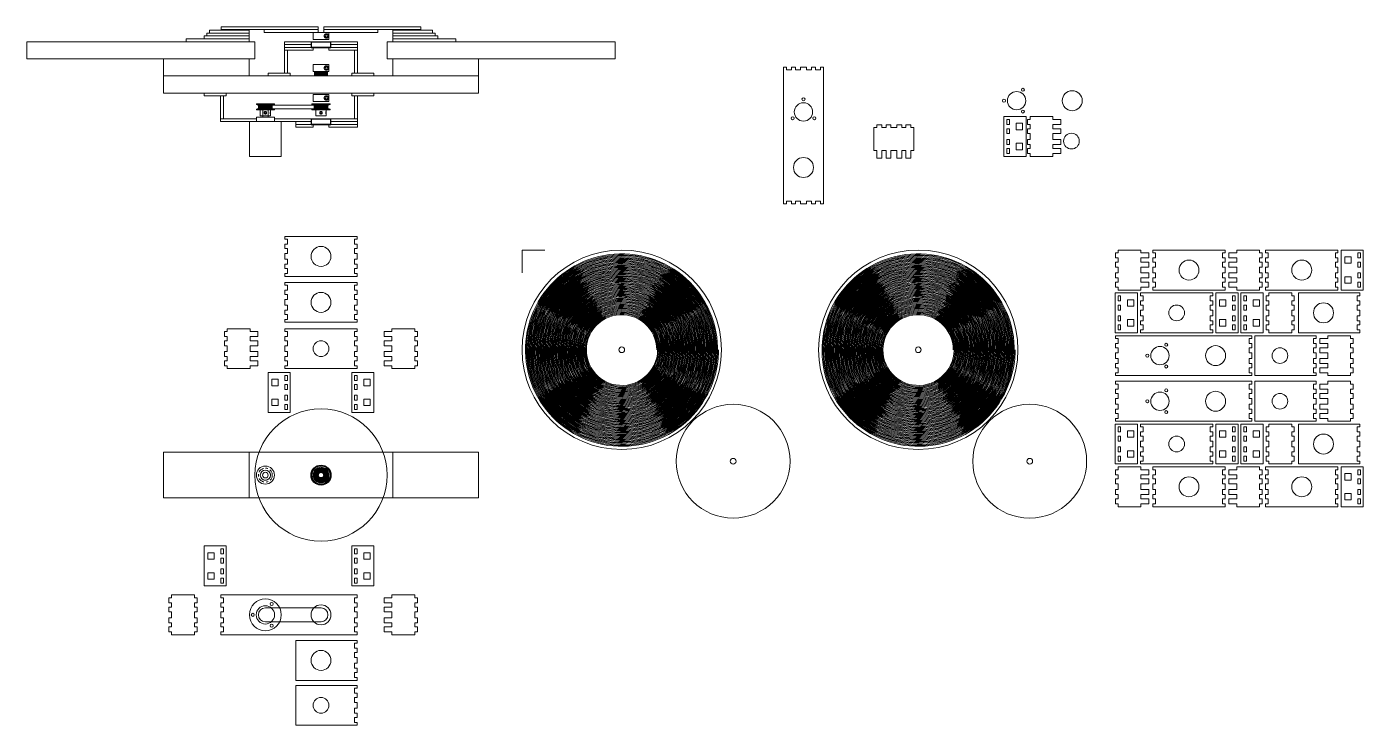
# Model space of a CAD drawing. Header units: inches. Extents: x 16.6 to 75.2, y -29 to 1.7.
import ezdxf

# ---------------------------------------------------------------- set-up
doc = ezdxf.new("R2010")
doc.units = ezdxf.units.IN
doc.header["$MEASUREMENT"] = 0
doc.linetypes.add('SLD-Chain', pattern=[0.4, 0.25, -0.05, 0.05, -0.05])
doc.linetypes.add('SLD-Solid', pattern=[0])
for name, color, linetype, lineweight in [('A-DETL-LWT1', 5, 'Continuous', 0), ('A-DETL-LWT3', 8, 'Continuous', 0), ('A-DETL-LWT5', 2, 'Continuous', 0), ('A-DETL-LWT6', 6, 'Continuous', 0), ('A-DETL-LWT7', 4, 'Continuous', 0)]:
    doc.layers.add(name, color=color, linetype=linetype, lineweight=lineweight)

# ---------------------------------------------------------------- blocks, each defined once
blk = doc.blocks.new('Pulley')
at = {"color": 0, "linetype": 'SLD-Solid', "lineweight": 15}
for p, q in [((-0.445, 0.221), (-0.516, 0.221)), ((-0.516, 0), (-0.516, 0.221)), ((-0.516, -0.221), (-0.516, 0)), ((-0.434, 0.221), (-0.436, 0.219)), ((-0.342, 0.221), (-0.434, 0.221)), ((-0.388, 0.032), (-0.416, 0.016)), ((-0.416, 0.016), (-0.416, -0.016)), ((-0.36, 0.016), (-0.388, 0.032)), ((-0.36, -0.016), (-0.36, 0.016)), ((-0.34, 0.219), (-0.342, 0.221)), ((-0.26, 0.221), (-0.331, 0.221)), ((-0.235, 0.395), (-0.26, 0.395)), ((-0.26, 0), (-0.26, 0.395)), ((-0.26, -0.395), (-0.26, 0)), ((-0.235, 0), (-0.235, 0.395)), ((-0.235, -0.395), (-0.235, 0)), ((-0.21, 0), (-0.21, 0.328)), ((-0.05, 0.298), (-0.21, 0.298)), ((-0.05, 0.295), (-0.21, 0.295)), ((-0.05, 0.281), (-0.21, 0.281)), ((-0.05, 0.271), (-0.21, 0.271)), ((-0.05, 0.246), (-0.21, 0.246)), ((-0.05, 0.229), (-0.21, 0.229)), ((-0.05, 0.202), (-0.21, 0.202)), ((-0.05, 0.193), (-0.21, 0.193)), ((-0.05, 0.171), (-0.21, 0.171)), ((-0.05, 0.148), (-0.21, 0.148)), ((-0.05, 0.127), (-0.21, 0.127)), ((-0.05, 0.102), (-0.21, 0.102)), ((-0.05, 0.084), (-0.21, 0.084)), ((-0.05, 0.058), (-0.21, 0.058)), ((-0.05, 0.053), (-0.21, 0.053)), ((-0.05, 0.025), (-0.21, 0.025)), ((-0.05, 0.013), (-0.21, 0.013)), ((-0.21, -0.328), (-0.21, 0)), ((-0.05, 0), (-0.05, 0.328)), ((-0.05, -0.328), (-0.05, 0)), ((0, 0.395), (-0.025, 0.395)), ((-0.025, 0), (-0.025, 0.395)), ((-0.025, -0.395), (-0.025, 0)), ((0, 0), (0, 0.395)), ((0, -0.395), (0, 0)), ((-0.516, -0.221), (-0.26, -0.221)), ((-0.416, -0.016), (-0.388, -0.032)), ((-0.388, -0.032), (-0.36, -0.016)), ((-0.26, -0.395), (-0.235, -0.395)), ((-0.05, -0.013), (-0.21, -0.013)), ((-0.05, -0.025), (-0.21, -0.025)), ((-0.05, -0.053), (-0.21, -0.053)), ((-0.05, -0.058), (-0.21, -0.058)), ((-0.05, -0.084), (-0.21, -0.084)), ((-0.05, -0.102), (-0.21, -0.102)), ((-0.05, -0.127), (-0.21, -0.127)), ((-0.05, -0.148), (-0.21, -0.148)), ((-0.05, -0.171), (-0.21, -0.171)), ((-0.05, -0.193), (-0.21, -0.193)), ((-0.05, -0.202), (-0.21, -0.202)), ((-0.05, -0.229), (-0.21, -0.229)), ((-0.05, -0.246), (-0.21, -0.246)), ((-0.05, -0.271), (-0.21, -0.271)), ((-0.05, -0.281), (-0.21, -0.281)), ((-0.05, -0.295), (-0.21, -0.295)), ((-0.05, -0.298), (-0.21, -0.298)), ((-0.025, -0.395), (0, -0.395))]:
    blk.add_line(p, q, dxfattribs=at)
for radius in [0.056, 0.046]:
    blk.add_circle((-0.388, 0), radius, dxfattribs=at)
for centre, start, end in [((-0.312, 0.328), 0, 40.92454), ((0.052, 0.328), 139.07546, 180), ((-0.312, -0.328), 319.07546, 0), ((0.052, -0.328), 180, 220.92454)]:
    blk.add_arc(centre, 0.102, start, end, dxfattribs=at)
for points, knots in [([(-0.445, 0.221), (-0.445, 0.221), (-0.446, 0.221), (-0.445, 0.221), (-0.445, 0.221), (-0.444, 0.221), (-0.442, 0.22), (-0.44, 0.22), (-0.438, 0.219), (-0.436, 0.219), (-0.433, 0.218), (-0.43, 0.217), (-0.427, 0.217), (-0.423, 0.216), (-0.419, 0.216), (-0.415, 0.215), (-0.41, 0.215), (-0.406, 0.214), (-0.401, 0.214), (-0.396, 0.214), (-0.391, 0.213), (-0.386, 0.213), (-0.382, 0.213), (-0.377, 0.214), (-0.372, 0.214), (-0.368, 0.214), (-0.364, 0.215), (-0.359, 0.215), (-0.355, 0.216), (-0.352, 0.216), (-0.348, 0.217), (-0.345, 0.218), (-0.342, 0.218), (-0.339, 0.219), (-0.337, 0.219), (-0.335, 0.22), (-0.333, 0.22), (-0.332, 0.221), (-0.331, 0.221), (-0.331, 0.221), (-0.331, 0.221), (-0.331, 0.221)], [0, 0, 0, 0, 0.004709, 0.031679, 0.057243, 0.082808, 0.109101, 0.135396, 0.161221, 0.187047, 0.213582, 0.240116, 0.266686, 0.293255, 0.320587, 0.347919, 0.37461, 0.401301, 0.428813, 0.456324, 0.482257, 0.50819, 0.534904, 0.561619, 0.58711, 0.612602, 0.638804, 0.665006, 0.691043, 0.717079, 0.743832, 0.770585, 0.797312, 0.824038, 0.851552, 0.879065, 0.90557, 0.932074, 0.959396, 0.986717, 1, 1, 1, 1]), ([(-0.331, 0), (-0.331, 0.004), (-0.331, 0.008), (-0.332, 0.015), (-0.333, 0.019), (-0.336, 0.026), (-0.338, 0.029), (-0.342, 0.035), (-0.345, 0.038), (-0.353, 0.046), (-0.359, 0.05), (-0.373, 0.056), (-0.38, 0.057), (-0.392, 0.057), (-0.396, 0.057), (-0.403, 0.056), (-0.407, 0.055), (-0.417, 0.05), (-0.423, 0.046), (-0.431, 0.038), (-0.434, 0.035), (-0.438, 0.029), (-0.44, 0.026), (-0.443, 0.019), (-0.444, 0.015), (-0.445, 0.008), (-0.446, 0.004), (-0.446, -0.007), (-0.444, -0.015), (-0.44, -0.025), (-0.438, -0.029), (-0.434, -0.035), (-0.431, -0.038), (-0.426, -0.043), (-0.423, -0.046), (-0.417, -0.05), (-0.414, -0.052), (-0.403, -0.056), (-0.396, -0.058), (-0.384, -0.058), (-0.38, -0.057), (-0.373, -0.056), (-0.369, -0.055), (-0.359, -0.05), (-0.353, -0.046), (-0.342, -0.035), (-0.338, -0.029), (-0.333, -0.019), (-0.332, -0.015), (-0.331, -0.008), (-0.331, -0.004), (-0.331, 0)], [0, 0, 0, 0, 0.03125, 0.03125, 0.0625, 0.0625, 0.09375, 0.09375, 0.125, 0.125, 0.1875, 0.1875, 0.25, 0.25, 0.28125, 0.28125, 0.3125, 0.3125, 0.375, 0.375, 0.40625, 0.40625, 0.4375, 0.4375, 0.46875, 0.46875, 0.5, 0.5, 0.5625, 0.5625, 0.59375, 0.59375, 0.625, 0.625, 0.65625, 0.65625, 0.6875, 0.6875, 0.75, 0.75, 0.78125, 0.78125, 0.8125, 0.8125, 0.875, 0.875, 0.9375, 0.9375, 0.96875, 0.96875, 1, 1, 1, 1])]:
    blk.add_open_spline(points, degree=3, knots=knots, dxfattribs=at)
blk = doc.blocks.new('Thrust_bearing')
at = {"color": 0, "linetype": 'SLD-Solid', "lineweight": 25}
for p, q in [((-0.193, -0.279), (-0.193, 0.279)), ((-0.131, 0.281), (-0.191, 0.281)), ((-0.129, 0.279), (-0.129, -0.279)), ((-0.117, -0.279), (-0.117, 0.279)), ((-0.078, 0.281), (-0.115, 0.281)), ((-0.076, 0.279), (-0.076, -0.279)), ((-0.064, -0.279), (-0.064, 0.279)), ((-0.002, 0.281), (-0.062, 0.281)), ((0, 0.279), (0, -0.279)), ((-0.191, -0.281), (-0.131, -0.281)), ((-0.115, -0.281), (-0.078, -0.281)), ((-0.062, -0.281), (-0.002, -0.281))]:
    blk.add_line(p, q, dxfattribs=at)
for centre, radius, start, end in [((-0.191, 0.279), 0.00193, 90, 180), ((-0.131, 0.279), 0.00193, 0, 90), ((-0.096, 0.102), 0.0322, 128.68219, 180), ((-0.096, 0.102), 0.0322, 180, 231.31781), ((-0.115, 0.279), 0.00193, 90, 180), ((-0.078, 0.279), 0.00193, 0, 90), ((-0.096, 0.102), 0.0322, 308.68219, 51.31781), ((-0.062, 0.279), 0.00193, 90, 180), ((-0.002, 0.279), 0.00193, 0, 90), ((-0.191, -0.279), 0.00193, 180, 270), ((-0.131, -0.279), 0.00193, 270, 0), ((-0.096, -0.204), 0.0322, 128.68219, 180), ((-0.096, -0.204), 0.0322, 180, 231.31781), ((-0.115, -0.279), 0.00193, 180, 270), ((-0.078, -0.279), 0.00193, 270, 0), ((-0.096, -0.204), 0.0322, 308.68219, 51.31781), ((-0.062, -0.279), 0.00193, 180, 270), ((-0.002, -0.279), 0.00193, 270, 0)]:
    blk.add_arc(centre, radius, start, end, dxfattribs=at)
blk = doc.blocks.new('shaft_collar')
at = {"color": 0, "linetype": 'SLD-Solid', "lineweight": 15}
for p, q in [((-0.313, -0.328), (-0.313, 0.328)), ((-0.016, 0.344), (-0.297, 0.344)), ((-0.156, 0.288), (-0.203, 0.261)), ((-0.203, 0.261), (-0.203, 0.207)), ((-0.203, 0.207), (-0.156, 0.18)), ((-0.109, 0.261), (-0.156, 0.288)), ((-0.156, 0.18), (-0.109, 0.207)), ((-0.109, 0.207), (-0.109, 0.261)), ((0, 0.328), (0, -0.328)), ((-0.297, -0.344), (-0.016, -0.344))]:
    blk.add_line(p, q, dxfattribs=at)
blk.add_circle((-0.156, 0.234), 0.0915, dxfattribs=at)
for centre, start, end in [((-0.297, -0.328), 180, 270), ((-0.016, -0.328), 270, 0)]:
    blk.add_arc(centre, 0.0156, start, end, dxfattribs=at)
for points, knots in [([(-0.313, 0.328), (-0.313, 0.332), (-0.311, 0.336), (-0.305, 0.342), (-0.301, 0.344), (-0.297, 0.344)], [0, 0, 0, 0, 0.5, 0.5, 1, 1, 1, 1]), ([(-0.25, 0.234), (-0.25, 0.222), (-0.248, 0.21), (-0.241, 0.192), (-0.237, 0.186), (-0.229, 0.175), (-0.224, 0.169), (-0.213, 0.159), (-0.207, 0.155), (-0.194, 0.147), (-0.186, 0.145), (-0.171, 0.141), (-0.163, 0.14), (-0.148, 0.14), (-0.14, 0.141), (-0.125, 0.145), (-0.117, 0.148), (-0.104, 0.156), (-0.098, 0.16), (-0.087, 0.17), (-0.082, 0.176), (-0.074, 0.187), (-0.071, 0.193), (-0.066, 0.206), (-0.065, 0.212), (-0.063, 0.224), (-0.062, 0.23), (-0.062, 0.241), (-0.063, 0.247), (-0.065, 0.257), (-0.066, 0.262), (-0.072, 0.277), (-0.077, 0.285), (-0.089, 0.301), (-0.096, 0.307), (-0.109, 0.315), (-0.113, 0.318), (-0.123, 0.322), (-0.129, 0.324), (-0.139, 0.326), (-0.142, 0.327), (-0.149, 0.328), (-0.153, 0.328), (-0.161, 0.328), (-0.165, 0.328), (-0.172, 0.327), (-0.176, 0.326), (-0.185, 0.324), (-0.191, 0.322), (-0.2, 0.317), (-0.205, 0.315), (-0.217, 0.306), (-0.224, 0.3), (-0.236, 0.284), (-0.241, 0.276), (-0.246, 0.261), (-0.248, 0.256), (-0.25, 0.245), (-0.25, 0.24), (-0.25, 0.234)], [0, 0, 0, 0, 0.0625, 0.0625, 0.09375, 0.09375, 0.125, 0.125, 0.15625, 0.15625, 0.1875, 0.1875, 0.21875, 0.21875, 0.25, 0.25, 0.28125, 0.28125, 0.3125, 0.3125, 0.34375, 0.34375, 0.375, 0.375, 0.40625, 0.40625, 0.4375, 0.4375, 0.46875, 0.46875, 0.5, 0.5, 0.5625, 0.5625, 0.625, 0.625, 0.65625, 0.65625, 0.6875, 0.6875, 0.703125, 0.703125, 0.71875, 0.71875, 0.734375, 0.734375, 0.75, 0.75, 0.78125, 0.78125, 0.8125, 0.8125, 0.875, 0.875, 0.9375, 0.9375, 0.96875, 0.96875, 1, 1, 1, 1]), ([(-0.016, 0.344), (-0.011, 0.344), (-0.007, 0.342), (-0.002, 0.336), (0, 0.332), (0, 0.328)], [0, 0, 0, 0, 0.5, 0.5, 1, 1, 1, 1])]:
    blk.add_open_spline(points, degree=3, knots=knots, dxfattribs=at)
blk = doc.blocks.new('shaft_collar_plan')
at = {"color": 0, "linetype": 'SLD-Solid', "lineweight": 15}
for p, q in [((-0.28, 0.276), (-0.291, 0.265)), ((-0.291, 0.203), (-0.291, 0.265)), ((-0.291, 0.203), (-0.283, 0.195)), ((-0.275, 0.274), (-0.278, 0.274)), ((-0.263, 0.29), (-0.266, 0.29)), ((-0.25, 0.274), (-0.253, 0.274)), ((-0.238, 0.29), (-0.241, 0.29)), ((-0.225, 0.274), (-0.228, 0.274)), ((-0.213, 0.29), (-0.216, 0.29)), ((-0.188, 0.29), (-0.191, 0.29)), ((-0.187, 0.289), (-0.187, 0.289)), ((-0.013, 0.328), (-0.013, 0.14)), ((-0.004, 0.178), (0, 0.178)), ((0, 0.274), (-0.003, 0.274)), ((0.012, 0.29), (0.009, 0.29)), ((0.009, 0.194), (0.012, 0.194)), ((0.012, 0.14), (0.012, 0.328)), ((0.184, 0.325), (0.111, 0.325)), ((0.196, 0.313), (0.184, 0.325)), ((0.196, 0.313), (0.196, 0.282)), ((-0.013, -0.14), (-0.013, -0.18)), ((-0.013, -0.18), (0.012, -0.18)), ((0.012, -0.18), (0.012, -0.14))]:
    blk.add_line(p, q, dxfattribs=at)
for radius, start, end in [(0.344, 92.08394, 87.91606), (0.125, 95.73917, 264.26083), (0.125, 275.73917, 84.26083)]:
    blk.add_arc((0, 0), radius, start, end, dxfattribs=at)
for points, knots in [([(-0.274, 0.207), (-0.274, 0.208), (-0.275, 0.209), (-0.275, 0.211), (-0.275, 0.214), (-0.275, 0.216), (-0.275, 0.219), (-0.275, 0.221), (-0.275, 0.224), (-0.276, 0.227), (-0.276, 0.229), (-0.276, 0.232), (-0.276, 0.235), (-0.276, 0.237), (-0.276, 0.24), (-0.276, 0.243), (-0.277, 0.245), (-0.277, 0.248), (-0.277, 0.25), (-0.277, 0.252), (-0.277, 0.255), (-0.277, 0.257), (-0.277, 0.259), (-0.278, 0.261), (-0.278, 0.263), (-0.278, 0.264), (-0.278, 0.266), (-0.278, 0.268), (-0.278, 0.269), (-0.278, 0.27), (-0.279, 0.272), (-0.279, 0.273), (-0.279, 0.274), (-0.279, 0.274), (-0.279, 0.275), (-0.279, 0.276), (-0.279, 0.276), (-0.28, 0.276), (-0.28, 0.276), (-0.28, 0.276), (-0.28, 0.276), (-0.28, 0.276)], [0, 0, 0, 0, 0.022783, 0.051142, 0.078067, 0.105013, 0.131938, 0.159645, 0.187375, 0.215082, 0.242008, 0.268955, 0.295879, 0.323633, 0.351411, 0.379164, 0.405267, 0.431391, 0.457494, 0.484398, 0.511326, 0.538229, 0.563659, 0.589109, 0.614539, 0.640707, 0.666897, 0.693065, 0.718495, 0.743945, 0.769374, 0.795582, 0.821813, 0.848021, 0.8727, 0.8974, 0.922079, 0.947523, 0.972989, 0.998433, 1, 1, 1, 1]), ([(-0.278, 0.273), (-0.278, 0.273), (-0.278, 0.274), (-0.279, 0.275), (-0.279, 0.275), (-0.279, 0.276), (-0.279, 0.276)], [0, 0, 0, 0, 0.322036, 0.606139, 0.852255, 1, 1, 1, 1]), ([(-0.278, 0.273), (-0.278, 0.273), (-0.278, 0.273), (-0.277, 0.272), (-0.277, 0.272), (-0.277, 0.271), (-0.277, 0.27), (-0.277, 0.269), (-0.276, 0.268), (-0.276, 0.267), (-0.276, 0.265), (-0.276, 0.264), (-0.275, 0.262), (-0.275, 0.26), (-0.275, 0.258), (-0.275, 0.256), (-0.274, 0.254), (-0.274, 0.252), (-0.274, 0.25), (-0.274, 0.247), (-0.273, 0.245), (-0.273, 0.243), (-0.273, 0.241), (-0.273, 0.238), (-0.272, 0.236), (-0.272, 0.234), (-0.272, 0.232), (-0.272, 0.229), (-0.272, 0.227), (-0.271, 0.224), (-0.271, 0.222), (-0.271, 0.219), (-0.271, 0.217), (-0.27, 0.215), (-0.27, 0.214), (-0.27, 0.213), (-0.27, 0.213)], [0, 0, 0, 0, 0.007956, 0.040407, 0.072589, 0.104443, 0.135911, 0.164373, 0.192556, 0.221054, 0.249916, 0.279103, 0.30857, 0.34098, 0.373605, 0.406379, 0.439234, 0.4721, 0.504909, 0.537591, 0.567382, 0.596962, 0.626281, 0.655296, 0.683965, 0.712247, 0.74312, 0.774448, 0.806179, 0.838258, 0.870627, 0.903221, 0.935974, 0.966082, 0.996214, 1, 1, 1, 1]), ([(-0.267, 0.288), (-0.267, 0.288), (-0.268, 0.288), (-0.268, 0.287), (-0.269, 0.285), (-0.27, 0.284), (-0.27, 0.283), (-0.271, 0.283), (-0.271, 0.282), (-0.271, 0.282), (-0.271, 0.281), (-0.272, 0.281), (-0.272, 0.281), (-0.272, 0.28), (-0.272, 0.28), (-0.272, 0.28), (-0.272, 0.28), (-0.273, 0.279), (-0.273, 0.278), (-0.273, 0.278), (-0.274, 0.277), (-0.275, 0.276), (-0.275, 0.275), (-0.276, 0.274), (-0.276, 0.274)], [0, 0, 0, 0, 0.012719, 0.106685, 0.191516, 0.267218, 0.333801, 0.382324, 0.424524, 0.460401, 0.489958, 0.513198, 0.530122, 0.540731, 0.551521, 0.569295, 0.59405, 0.625783, 0.664491, 0.720138, 0.785809, 0.861494, 0.947178, 1, 1, 1, 1]), ([(-0.275, 0.274), (-0.275, 0.274), (-0.275, 0.274), (-0.275, 0.273), (-0.275, 0.273), (-0.274, 0.272), (-0.274, 0.272), (-0.274, 0.271), (-0.274, 0.27), (-0.273, 0.269), (-0.273, 0.268), (-0.273, 0.267), (-0.273, 0.265), (-0.273, 0.264), (-0.272, 0.262), (-0.272, 0.26), (-0.272, 0.258), (-0.272, 0.256), (-0.271, 0.254), (-0.271, 0.252), (-0.271, 0.25), (-0.27, 0.247), (-0.27, 0.245), (-0.27, 0.243), (-0.27, 0.241), (-0.27, 0.238), (-0.269, 0.236), (-0.269, 0.234), (-0.269, 0.232), (-0.269, 0.229), (-0.268, 0.227), (-0.268, 0.224), (-0.268, 0.222), (-0.268, 0.219), (-0.267, 0.218), (-0.267, 0.216), (-0.267, 0.216)], [0, 0, 0, 0, 0.031579, 0.063103, 0.094494, 0.12569, 0.156628, 0.187249, 0.2175, 0.244862, 0.271955, 0.29935, 0.327096, 0.355154, 0.383482, 0.414638, 0.446002, 0.477508, 0.509092, 0.540687, 0.572227, 0.603645, 0.632284, 0.66072, 0.688905, 0.716798, 0.744358, 0.771547, 0.801225, 0.831341, 0.861845, 0.892684, 0.9238, 0.955134, 0.986621, 1, 1, 1, 1]), ([(-0.267, 0.288), (-0.267, 0.288), (-0.267, 0.289), (-0.267, 0.289), (-0.266, 0.29), (-0.266, 0.29)], [0, 0, 0, 0, 0.112098, 0.556049, 1, 1, 1, 1]), ([(-0.266, 0.29), (-0.266, 0.29), (-0.266, 0.29), (-0.266, 0.29), (-0.265, 0.289), (-0.265, 0.289), (-0.265, 0.288), (-0.265, 0.287), (-0.265, 0.287), (-0.264, 0.286), (-0.264, 0.285), (-0.264, 0.283), (-0.264, 0.282), (-0.264, 0.28), (-0.263, 0.278), (-0.263, 0.276), (-0.263, 0.274), (-0.263, 0.272), (-0.263, 0.27), (-0.262, 0.267), (-0.262, 0.265), (-0.262, 0.263), (-0.262, 0.26), (-0.261, 0.258), (-0.261, 0.255), (-0.261, 0.253), (-0.261, 0.25), (-0.261, 0.246), (-0.26, 0.243), (-0.26, 0.24), (-0.26, 0.237), (-0.26, 0.234), (-0.26, 0.231), (-0.259, 0.229), (-0.259, 0.227), (-0.259, 0.226), (-0.259, 0.226)], [0, 0, 0, 0, 0.029358, 0.058679, 0.087925, 0.117059, 0.146045, 0.174336, 0.20242, 0.230265, 0.257844, 0.290289, 0.322419, 0.354904, 0.387801, 0.421064, 0.454644, 0.483577, 0.512668, 0.541883, 0.571184, 0.600534, 0.629373, 0.658187, 0.686941, 0.715601, 0.749546, 0.783253, 0.816666, 0.849735, 0.882413, 0.914656, 0.942205, 0.970077, 0.998246, 1, 1, 1, 1]), ([(-0.256, 0.229), (-0.256, 0.23), (-0.256, 0.231), (-0.257, 0.234), (-0.257, 0.237), (-0.257, 0.239), (-0.257, 0.242), (-0.257, 0.245), (-0.258, 0.247), (-0.258, 0.25), (-0.258, 0.253), (-0.258, 0.255), (-0.258, 0.258), (-0.259, 0.26), (-0.259, 0.263), (-0.259, 0.265), (-0.259, 0.267), (-0.259, 0.27), (-0.26, 0.272), (-0.26, 0.274), (-0.26, 0.276), (-0.26, 0.277), (-0.26, 0.279), (-0.261, 0.281), (-0.261, 0.282), (-0.261, 0.283), (-0.261, 0.285), (-0.261, 0.286), (-0.261, 0.287), (-0.262, 0.287), (-0.262, 0.288), (-0.262, 0.289), (-0.262, 0.289), (-0.262, 0.29), (-0.263, 0.29), (-0.263, 0.29), (-0.263, 0.29)], [0, 0, 0, 0, 0.019545, 0.05293, 0.081455, 0.110315, 0.139481, 0.168923, 0.19861, 0.227973, 0.257506, 0.287175, 0.316943, 0.347385, 0.377854, 0.408311, 0.438717, 0.469033, 0.499221, 0.529244, 0.559001, 0.588524, 0.617781, 0.64674, 0.675373, 0.703312, 0.731548, 0.760088, 0.788906, 0.818568, 0.848455, 0.878531, 0.908762, 0.93911, 0.969535, 1, 1, 1, 1]), ([(-0.253, 0.273), (-0.253, 0.274), (-0.254, 0.274), (-0.254, 0.276), (-0.255, 0.277), (-0.256, 0.278), (-0.256, 0.279), (-0.257, 0.28), (-0.257, 0.28), (-0.257, 0.281), (-0.258, 0.282), (-0.258, 0.282), (-0.258, 0.282), (-0.258, 0.283), (-0.259, 0.283), (-0.259, 0.283), (-0.259, 0.284), (-0.259, 0.284), (-0.26, 0.285), (-0.26, 0.285), (-0.26, 0.286), (-0.261, 0.287), (-0.262, 0.288), (-0.262, 0.289), (-0.262, 0.289)], [0, 0, 0, 0, 0.086864, 0.166374, 0.238522, 0.303294, 0.360681, 0.410673, 0.453263, 0.488444, 0.517459, 0.543832, 0.563957, 0.582395, 0.600492, 0.620099, 0.641226, 0.666659, 0.700659, 0.743276, 0.794513, 0.854376, 0.922869, 1, 1, 1, 1]), ([(-0.253, 0.273), (-0.253, 0.273), (-0.253, 0.273), (-0.252, 0.272), (-0.252, 0.272), (-0.252, 0.271), (-0.252, 0.27), (-0.252, 0.269), (-0.251, 0.268), (-0.251, 0.267), (-0.251, 0.265), (-0.251, 0.264), (-0.25, 0.262), (-0.25, 0.26), (-0.25, 0.258), (-0.25, 0.256), (-0.249, 0.254), (-0.249, 0.252), (-0.249, 0.25), (-0.249, 0.247), (-0.248, 0.245), (-0.248, 0.243), (-0.248, 0.241), (-0.248, 0.239), (-0.248, 0.238)], [0, 0, 0, 0, 0.012147, 0.06167, 0.110784, 0.159396, 0.207419, 0.250856, 0.293866, 0.337356, 0.381403, 0.425945, 0.470914, 0.520376, 0.570165, 0.620181, 0.670321, 0.720478, 0.770547, 0.820424, 0.865889, 0.91103, 0.955775, 1, 1, 1, 1]), ([(-0.242, 0.289), (-0.242, 0.289), (-0.243, 0.288), (-0.243, 0.286), (-0.244, 0.285), (-0.245, 0.283), (-0.246, 0.282), (-0.246, 0.281), (-0.247, 0.28), (-0.247, 0.28), (-0.247, 0.279), (-0.248, 0.279), (-0.248, 0.279), (-0.248, 0.278), (-0.248, 0.278), (-0.248, 0.278), (-0.249, 0.277), (-0.249, 0.277), (-0.249, 0.276), (-0.25, 0.275), (-0.25, 0.274), (-0.251, 0.274), (-0.251, 0.274)], [0, 0, 0, 0, 0.109935, 0.210879, 0.302843, 0.385838, 0.459874, 0.524955, 0.581096, 0.61514, 0.644893, 0.670356, 0.691529, 0.709133, 0.725468, 0.748938, 0.77954, 0.817267, 0.862114, 0.914075, 0.973142, 1, 1, 1, 1]), ([(-0.25, 0.274), (-0.25, 0.274), (-0.25, 0.274), (-0.25, 0.273), (-0.25, 0.273), (-0.249, 0.272), (-0.249, 0.272), (-0.249, 0.271), (-0.249, 0.27), (-0.248, 0.269), (-0.248, 0.268), (-0.248, 0.267), (-0.248, 0.265), (-0.248, 0.264), (-0.247, 0.262), (-0.247, 0.26), (-0.247, 0.258), (-0.247, 0.256), (-0.246, 0.254), (-0.246, 0.252), (-0.246, 0.25), (-0.245, 0.247), (-0.245, 0.245), (-0.245, 0.243), (-0.245, 0.242), (-0.245, 0.241)], [0, 0, 0, 0, 0.04641, 0.092723, 0.138841, 0.184671, 0.230123, 0.27511, 0.319552, 0.35975, 0.399553, 0.4398, 0.480562, 0.521783, 0.563399, 0.609172, 0.655249, 0.701536, 0.747936, 0.794354, 0.840689, 0.886846, 0.928921, 0.970696, 1, 1, 1, 1]), ([(-0.242, 0.289), (-0.241, 0.29), (-0.241, 0.29), (-0.241, 0.29), (-0.241, 0.29), (-0.241, 0.29), (-0.241, 0.29), (-0.24, 0.289), (-0.24, 0.289), (-0.24, 0.288), (-0.24, 0.287), (-0.24, 0.287), (-0.239, 0.286), (-0.239, 0.285), (-0.239, 0.283), (-0.239, 0.282), (-0.239, 0.28), (-0.238, 0.278), (-0.238, 0.276), (-0.238, 0.274), (-0.238, 0.272), (-0.238, 0.27), (-0.237, 0.267), (-0.237, 0.265), (-0.237, 0.263), (-0.237, 0.26), (-0.236, 0.258), (-0.236, 0.255), (-0.236, 0.253), (-0.236, 0.251), (-0.236, 0.25)], [0, 0, 0, 0, 0.018643, 0.054527, 0.090457, 0.126309, 0.162114, 0.197829, 0.233406, 0.268803, 0.303352, 0.337647, 0.371651, 0.405329, 0.444951, 0.484186, 0.523857, 0.56403, 0.60465, 0.645656, 0.680988, 0.716514, 0.75219, 0.787972, 0.823814, 0.85903, 0.894217, 0.929331, 0.96433, 1, 1, 1, 1]), ([(-0.233, 0.253), (-0.233, 0.254), (-0.233, 0.255), (-0.233, 0.258), (-0.234, 0.26), (-0.234, 0.263), (-0.234, 0.265), (-0.234, 0.267), (-0.234, 0.27), (-0.235, 0.272), (-0.235, 0.274), (-0.235, 0.276), (-0.235, 0.277), (-0.235, 0.279), (-0.236, 0.281), (-0.236, 0.282), (-0.236, 0.283), (-0.236, 0.285), (-0.236, 0.286), (-0.236, 0.287), (-0.237, 0.287), (-0.237, 0.288), (-0.237, 0.289), (-0.237, 0.289), (-0.237, 0.29), (-0.238, 0.29), (-0.238, 0.29), (-0.238, 0.29)], [0, 0, 0, 0, 0.037669, 0.077858, 0.118955, 0.160088, 0.201206, 0.242255, 0.283182, 0.323937, 0.364469, 0.404642, 0.444499, 0.483995, 0.523091, 0.561746, 0.599465, 0.637583, 0.676113, 0.715019, 0.755062, 0.79541, 0.836015, 0.876827, 0.917797, 0.958872, 1, 1, 1, 1]), ([(-0.228, 0.273), (-0.228, 0.273), (-0.228, 0.274), (-0.229, 0.275), (-0.229, 0.276), (-0.23, 0.276), (-0.23, 0.277), (-0.23, 0.277), (-0.23, 0.278), (-0.231, 0.278), (-0.231, 0.279), (-0.232, 0.28), (-0.232, 0.281), (-0.233, 0.282), (-0.234, 0.283), (-0.234, 0.285), (-0.235, 0.286), (-0.236, 0.288), (-0.237, 0.289), (-0.237, 0.289)], [0, 0, 0, 0, 0.059128, 0.110992, 0.15558, 0.192885, 0.222901, 0.246905, 0.27534, 0.309866, 0.350485, 0.404046, 0.465486, 0.53481, 0.612027, 0.697145, 0.790172, 0.89112, 1, 1, 1, 1]), ([(-0.228, 0.273), (-0.228, 0.273), (-0.228, 0.273), (-0.227, 0.272), (-0.227, 0.272), (-0.227, 0.271), (-0.227, 0.27), (-0.227, 0.269), (-0.226, 0.268), (-0.226, 0.267), (-0.226, 0.265), (-0.226, 0.264), (-0.225, 0.262), (-0.225, 0.261), (-0.225, 0.26), (-0.225, 0.26)], [0, 0, 0, 0, 0.022726, 0.115239, 0.206987, 0.297799, 0.38751, 0.468654, 0.549, 0.630243, 0.712527, 0.795735, 0.879742, 0.97214, 1, 1, 1, 1]), ([(-0.217, 0.289), (-0.217, 0.289), (-0.217, 0.288), (-0.218, 0.286), (-0.219, 0.285), (-0.22, 0.284), (-0.22, 0.283), (-0.221, 0.282), (-0.221, 0.281), (-0.222, 0.281), (-0.222, 0.28), (-0.223, 0.279), (-0.223, 0.278), (-0.224, 0.277), (-0.224, 0.276), (-0.225, 0.275), (-0.226, 0.274), (-0.226, 0.274)], [0, 0, 0, 0, 0.1023143, 0.1956798, 0.2801095, 0.3556142, 0.4222028, 0.4798843, 0.5286642, 0.5628685, 0.602232, 0.6475902, 0.6989408, 0.7562756, 0.8403957, 0.9347479, 1, 1, 1, 1]), ([(-0.225, 0.274), (-0.225, 0.274), (-0.225, 0.274), (-0.225, 0.273), (-0.225, 0.273), (-0.224, 0.272), (-0.224, 0.272), (-0.224, 0.271), (-0.224, 0.27), (-0.223, 0.269), (-0.223, 0.268), (-0.223, 0.267), (-0.223, 0.265), (-0.223, 0.264), (-0.222, 0.263), (-0.222, 0.262), (-0.222, 0.262)], [0, 0, 0, 0, 0.082286, 0.164419, 0.246208, 0.327486, 0.408092, 0.487875, 0.566692, 0.637981, 0.708569, 0.779946, 0.852237, 0.925339, 0.999145, 1, 1, 1, 1]), ([(-0.217, 0.289), (-0.216, 0.29), (-0.216, 0.29), (-0.216, 0.29), (-0.216, 0.29), (-0.216, 0.29), (-0.216, 0.29), (-0.215, 0.289), (-0.215, 0.289), (-0.215, 0.288), (-0.215, 0.287), (-0.215, 0.287), (-0.214, 0.286), (-0.214, 0.285), (-0.214, 0.283), (-0.214, 0.282), (-0.214, 0.28), (-0.213, 0.278), (-0.213, 0.276), (-0.213, 0.274), (-0.213, 0.272), (-0.213, 0.271), (-0.213, 0.27)], [0, 0, 0, 0, 0.026348, 0.077035, 0.127788, 0.178429, 0.229006, 0.279454, 0.329709, 0.379709, 0.42851, 0.476952, 0.524984, 0.572556, 0.628524, 0.683945, 0.739981, 0.796727, 0.854104, 0.912028, 0.961935, 1, 1, 1, 1]), ([(-0.21, 0.272), (-0.21, 0.273), (-0.21, 0.274), (-0.21, 0.276), (-0.21, 0.277), (-0.21, 0.279), (-0.211, 0.281), (-0.211, 0.282), (-0.211, 0.283), (-0.211, 0.285), (-0.211, 0.286), (-0.211, 0.287), (-0.212, 0.287), (-0.212, 0.288), (-0.212, 0.289), (-0.212, 0.289), (-0.212, 0.29), (-0.213, 0.29), (-0.213, 0.29), (-0.213, 0.29)], [0, 0, 0, 0, 0.040901, 0.101527, 0.161676, 0.221282, 0.280282, 0.338618, 0.395541, 0.453066, 0.511213, 0.569926, 0.630357, 0.691247, 0.752525, 0.814116, 0.875945, 0.937932, 1, 1, 1, 1]), ([(-0.205, 0.276), (-0.205, 0.276), (-0.205, 0.277), (-0.205, 0.277), (-0.206, 0.278), (-0.206, 0.279), (-0.206, 0.279), (-0.207, 0.28), (-0.207, 0.28), (-0.207, 0.28), (-0.207, 0.281), (-0.207, 0.281), (-0.208, 0.282), (-0.208, 0.282), (-0.209, 0.283), (-0.209, 0.284), (-0.21, 0.285), (-0.21, 0.286), (-0.211, 0.287), (-0.212, 0.288), (-0.212, 0.289), (-0.212, 0.289)], [0, 0, 0, 0, 0.021325, 0.091091, 0.152762, 0.197965, 0.237536, 0.27147, 0.299765, 0.32242, 0.341536, 0.370875, 0.408315, 0.453861, 0.507515, 0.56928, 0.639164, 0.71717, 0.803306, 0.89758, 1, 1, 1, 1]), ([(-0.192, 0.289), (-0.192, 0.289), (-0.193, 0.288), (-0.194, 0.286), (-0.194, 0.284), (-0.195, 0.283), (-0.195, 0.283), (-0.195, 0.283)], [0, 0, 0, 0, 0.277449, 0.53076, 0.759959, 0.965077, 1, 1, 1, 1]), ([(-0.192, 0.289), (-0.191, 0.29), (-0.191, 0.29), (-0.191, 0.29), (-0.191, 0.29), (-0.191, 0.29), (-0.191, 0.29), (-0.19, 0.289), (-0.19, 0.289), (-0.19, 0.288), (-0.19, 0.288), (-0.19, 0.287), (-0.19, 0.287)], [0, 0, 0, 0, 0.0559559, 0.1636397, 0.2714623, 0.3790498, 0.4864994, 0.5936741, 0.7004391, 0.8066627, 0.9103396, 1, 1, 1, 1]), ([(-0.187, 0.288), (-0.187, 0.289), (-0.187, 0.289), (-0.187, 0.289), (-0.187, 0.29), (-0.188, 0.29), (-0.188, 0.29), (-0.188, 0.29)], [0, 0, 0, 0, 0.12432, 0.3422575, 0.5610349, 0.780376, 1, 1, 1, 1]), ([(-0.013, 0.344), (-0.013, 0.344), (-0.013, 0.342), (-0.013, 0.336), (-0.013, 0.332), (-0.013, 0.328)], [0, 0, 0, 0, 0.5, 0.5, 1, 1, 1, 1]), ([(0, 0.178), (0, 0.178), (0, 0.178), (0, 0.178), (0, 0.178), (-0.001, 0.178), (-0.001, 0.178), (-0.001, 0.179), (-0.001, 0.179), (-0.001, 0.18), (-0.002, 0.18), (-0.002, 0.181), (-0.002, 0.182), (-0.002, 0.183), (-0.002, 0.185), (-0.003, 0.186), (-0.003, 0.188), (-0.003, 0.19), (-0.003, 0.192), (-0.003, 0.194), (-0.004, 0.196), (-0.004, 0.198), (-0.004, 0.2), (-0.004, 0.203), (-0.004, 0.205), (-0.005, 0.208), (-0.005, 0.21), (-0.005, 0.213), (-0.005, 0.215), (-0.006, 0.218), (-0.006, 0.221), (-0.006, 0.225), (-0.006, 0.228), (-0.006, 0.231), (-0.007, 0.234), (-0.007, 0.237), (-0.007, 0.239), (-0.007, 0.242), (-0.007, 0.245), (-0.008, 0.247), (-0.008, 0.25), (-0.008, 0.253), (-0.008, 0.255), (-0.008, 0.258), (-0.009, 0.26), (-0.009, 0.263), (-0.009, 0.265), (-0.009, 0.267), (-0.009, 0.27), (-0.01, 0.272), (-0.01, 0.274), (-0.01, 0.276), (-0.01, 0.277), (-0.01, 0.279), (-0.011, 0.281), (-0.011, 0.282), (-0.011, 0.283), (-0.011, 0.285), (-0.011, 0.286), (-0.011, 0.287), (-0.012, 0.287), (-0.012, 0.288), (-0.012, 0.289), (-0.012, 0.289), (-0.012, 0.29), (-0.012, 0.29), (-0.013, 0.29)], [0, 0, 0, 0, 0.008248, 0.024124, 0.04002, 0.055882, 0.071723, 0.087524, 0.103265, 0.118925, 0.13421, 0.149383, 0.164428, 0.179328, 0.196857, 0.214216, 0.231767, 0.249541, 0.267512, 0.285655, 0.301286, 0.317003, 0.332787, 0.348618, 0.364476, 0.380056, 0.395624, 0.411159, 0.426643, 0.444984, 0.463194, 0.481247, 0.499114, 0.516769, 0.534189, 0.549073, 0.564132, 0.57935, 0.594713, 0.610204, 0.625525, 0.640935, 0.656416, 0.671949, 0.687834, 0.703732, 0.719624, 0.73549, 0.751309, 0.767061, 0.782727, 0.798254, 0.813659, 0.828925, 0.844035, 0.858976, 0.873555, 0.888287, 0.90318, 0.918217, 0.933694, 0.949289, 0.964983, 0.980757, 0.996592, 1, 1, 1, 1]), ([(-0.013, 0.269), (-0.012, 0.269), (-0.012, 0.267), (-0.012, 0.265), (-0.012, 0.263), (-0.012, 0.26), (-0.011, 0.258), (-0.011, 0.255), (-0.011, 0.253), (-0.011, 0.25), (-0.011, 0.246), (-0.01, 0.243), (-0.01, 0.24), (-0.01, 0.237), (-0.01, 0.234), (-0.01, 0.231), (-0.009, 0.229), (-0.009, 0.226), (-0.009, 0.223), (-0.009, 0.221), (-0.009, 0.218), (-0.008, 0.215), (-0.008, 0.213), (-0.008, 0.21), (-0.008, 0.208), (-0.008, 0.205), (-0.007, 0.203), (-0.007, 0.201), (-0.007, 0.198), (-0.007, 0.196), (-0.007, 0.194), (-0.006, 0.192), (-0.006, 0.19), (-0.006, 0.189), (-0.006, 0.187), (-0.006, 0.186), (-0.005, 0.185), (-0.005, 0.183), (-0.005, 0.182), (-0.005, 0.181), (-0.005, 0.18), (-0.005, 0.18), (-0.004, 0.179), (-0.004, 0.179), (-0.004, 0.178), (-0.004, 0.178), (-0.004, 0.178), (-0.004, 0.178)], [0, 0, 0, 0, 0.019579, 0.041893, 0.064244, 0.086205, 0.108148, 0.130045, 0.15187, 0.17772, 0.203389, 0.228834, 0.254017, 0.278902, 0.303456, 0.324435, 0.34566, 0.367111, 0.388765, 0.4106, 0.432195, 0.453916, 0.475736, 0.49763, 0.520019, 0.542428, 0.564829, 0.587191, 0.609488, 0.63169, 0.653772, 0.675657, 0.697371, 0.718888, 0.740187, 0.761245, 0.781794, 0.80256, 0.823551, 0.844746, 0.866562, 0.888542, 0.910663, 0.932897, 0.955217, 0.977594, 1, 1, 1, 1]), ([(-0.013, 0.193), (-0.012, 0.193), (-0.012, 0.192), (-0.012, 0.191), (-0.011, 0.19), (-0.011, 0.19), (-0.01, 0.189), (-0.01, 0.189), (-0.01, 0.188), (-0.009, 0.188), (-0.009, 0.187), (-0.009, 0.187), (-0.009, 0.187), (-0.009, 0.186), (-0.008, 0.186), (-0.008, 0.185), (-0.007, 0.184), (-0.007, 0.183), (-0.006, 0.182), (-0.006, 0.181), (-0.005, 0.18), (-0.004, 0.179), (-0.004, 0.178)], [0, 0, 0, 0, 0.034112, 0.105286, 0.169072, 0.225459, 0.266788, 0.302968, 0.333995, 0.359867, 0.380583, 0.398048, 0.424845, 0.459054, 0.500678, 0.549718, 0.60618, 0.670068, 0.741388, 0.820145, 0.906346, 1, 1, 1, 1]), ([(-0.013, 0.14), (-0.013, 0.136), (-0.013, 0.132), (-0.013, 0.126), (-0.013, 0.124), (-0.013, 0.124)], [0, 0, 0, 0, 0.5, 0.5, 1, 1, 1, 1]), ([(-0.003, 0.273), (-0.003, 0.273), (-0.003, 0.274), (-0.004, 0.275), (-0.004, 0.276), (-0.005, 0.277), (-0.005, 0.277), (-0.005, 0.277), (-0.005, 0.278), (-0.006, 0.278), (-0.006, 0.278), (-0.006, 0.279), (-0.007, 0.28), (-0.007, 0.281), (-0.008, 0.282), (-0.009, 0.283), (-0.009, 0.285), (-0.01, 0.286), (-0.011, 0.288), (-0.012, 0.289), (-0.012, 0.289)], [0, 0, 0, 0, 0.067564, 0.125749, 0.174541, 0.213932, 0.243911, 0.261038, 0.279047, 0.301238, 0.32761, 0.358166, 0.408764, 0.467813, 0.535318, 0.611288, 0.69573, 0.788655, 0.890074, 1, 1, 1, 1]), ([(-0.003, 0.273), (-0.003, 0.273), (-0.003, 0.273), (-0.002, 0.272), (-0.002, 0.272), (-0.002, 0.271), (-0.002, 0.27), (-0.002, 0.269), (-0.001, 0.268), (-0.001, 0.267), (-0.001, 0.265), (-0.001, 0.264), (0, 0.262), (0, 0.26), (0, 0.258), (0, 0.256), (0.001, 0.254), (0.001, 0.252), (0.001, 0.25), (0.001, 0.247), (0.002, 0.245), (0.002, 0.243), (0.002, 0.241), (0.002, 0.238), (0.003, 0.236), (0.003, 0.234), (0.003, 0.232), (0.003, 0.229), (0.003, 0.227), (0.004, 0.224), (0.004, 0.222), (0.004, 0.219), (0.004, 0.217), (0.005, 0.215), (0.005, 0.213), (0.005, 0.211), (0.005, 0.209), (0.006, 0.207), (0.006, 0.206), (0.006, 0.204), (0.006, 0.202), (0.007, 0.201), (0.007, 0.2), (0.007, 0.199), (0.007, 0.197), (0.008, 0.197), (0.008, 0.196), (0.008, 0.195), (0.008, 0.195), (0.009, 0.194), (0.009, 0.194), (0.009, 0.194), (0.009, 0.194)], [0, 0, 0, 0, 0.005263, 0.026684, 0.047929, 0.068956, 0.089729, 0.108518, 0.127123, 0.145935, 0.164988, 0.184254, 0.203707, 0.225101, 0.246638, 0.268273, 0.289962, 0.311658, 0.333315, 0.35489, 0.374556, 0.394082, 0.413437, 0.432591, 0.451515, 0.470186, 0.490566, 0.511246, 0.532193, 0.553369, 0.574736, 0.596253, 0.617874, 0.637749, 0.657641, 0.677512, 0.69733, 0.717059, 0.736665, 0.757876, 0.778864, 0.799591, 0.820023, 0.84036, 0.860992, 0.881897, 0.901268, 0.920809, 0.940486, 0.960267, 0.980119, 1, 1, 1, 1]), ([(0.008, 0.289), (0.008, 0.289), (0.007, 0.288), (0.006, 0.286), (0.005, 0.284), (0.005, 0.283), (0.004, 0.282), (0.003, 0.28), (0.003, 0.279), (0.002, 0.279), (0.002, 0.278), (0.001, 0.277), (0.001, 0.277), (0, 0.276), (0, 0.275), (0, 0.274), (-0.001, 0.274), (-0.001, 0.274)], [0, 0, 0, 0, 0.120697, 0.231838, 0.333433, 0.425495, 0.508034, 0.581059, 0.644577, 0.692363, 0.732922, 0.772983, 0.817454, 0.866327, 0.919598, 0.977263, 1, 1, 1, 1]), ([(0, 0.274), (0, 0.274), (0.001, 0.273), (0.002, 0.269), (0.002, 0.267), (0.003, 0.26), (0.004, 0.256), (0.005, 0.247), (0.005, 0.242), (0.006, 0.235), (0.006, 0.233), (0.006, 0.228), (0.007, 0.225), (0.007, 0.218), (0.008, 0.214), (0.009, 0.206), (0.01, 0.202), (0.01, 0.197), (0.011, 0.196), (0.011, 0.195)], [0, 0, 0, 0, 0.125, 0.125, 0.25, 0.25, 0.375, 0.375, 0.5, 0.5, 0.5625, 0.5625, 0.625, 0.625, 0.75, 0.75, 0.875, 0.875, 1, 1, 1, 1]), ([(0, 0.178), (0, 0.179), (0.001, 0.18), (0.002, 0.181), (0.003, 0.183), (0.003, 0.184), (0.004, 0.185), (0.004, 0.186), (0.005, 0.186), (0.005, 0.187), (0.005, 0.187), (0.005, 0.188), (0.006, 0.188), (0.006, 0.188), (0.006, 0.188), (0.006, 0.189), (0.006, 0.189), (0.007, 0.189), (0.007, 0.19), (0.007, 0.191), (0.008, 0.192), (0.008, 0.192), (0.009, 0.193), (0.009, 0.194), (0.009, 0.194)], [0, 0, 0, 0, 0.104633, 0.199308, 0.284037, 0.358831, 0.41152, 0.45786, 0.497856, 0.531537, 0.561322, 0.581167, 0.599822, 0.617286, 0.633559, 0.64869, 0.667149, 0.691854, 0.728568, 0.773771, 0.827458, 0.889616, 0.960237, 1, 1, 1, 1]), ([(0.008, 0.289), (0.009, 0.29), (0.009, 0.29), (0.009, 0.29), (0.009, 0.29), (0.009, 0.29), (0.009, 0.29), (0.01, 0.289), (0.01, 0.289), (0.01, 0.288), (0.01, 0.287), (0.01, 0.287), (0.011, 0.286), (0.011, 0.285), (0.011, 0.283), (0.011, 0.282), (0.011, 0.28), (0.012, 0.278), (0.012, 0.276), (0.012, 0.274), (0.012, 0.272), (0.012, 0.27), (0.012, 0.269), (0.012, 0.269)], [0, 0, 0, 0, 0.025869, 0.075652, 0.1255, 0.175239, 0.224914, 0.274463, 0.323821, 0.37293, 0.420861, 0.46844, 0.515616, 0.56234, 0.617309, 0.671743, 0.726779, 0.782514, 0.838868, 0.895759, 0.944777, 0.994063, 1, 1, 1, 1]), ([(0.011, 0.195), (0.012, 0.194), (0.012, 0.194), (0.012, 0.193), (0.012, 0.193)], [0, 0, 0, 0, 0.822474, 1, 1, 1, 1]), ([(0.012, 0.29), (0.012, 0.29), (0.012, 0.29), (0.012, 0.29), (0.012, 0.29)], [0, 0, 0, 0, 0.439567, 1, 1, 1, 1]), ([(0.012, 0.328), (0.012, 0.332), (0.012, 0.336), (0.012, 0.342), (0.012, 0.344), (0.012, 0.344)], [0, 0, 0, 0, 0.5, 0.5, 1, 1, 1, 1]), ([(0.012, 0.124), (0.012, 0.124), (0.012, 0.126), (0.012, 0.132), (0.012, 0.136), (0.012, 0.14)], [0, 0, 0, 0, 0.5, 0.5, 1, 1, 1, 1]), ([(-0.013, -0.124), (-0.013, -0.124), (-0.013, -0.126), (-0.013, -0.132), (-0.013, -0.136), (-0.013, -0.14)], [0, 0, 0, 0, 0.5, 0.5, 1, 1, 1, 1]), ([(0.012, -0.14), (0.012, -0.136), (0.012, -0.132), (0.012, -0.126), (0.012, -0.124), (0.012, -0.124)], [0, 0, 0, 0, 0.5, 0.5, 1, 1, 1, 1])]:
    blk.add_open_spline(points, degree=3, knots=knots, dxfattribs=at)
blk = doc.blocks.new('thrust_bearing_plan')
at = {"color": 0, "linetype": 'SLD-Solid', "lineweight": 25}
for radius in [0.281, 0.126]:
    blk.add_circle((0, 0), radius, dxfattribs=at)
blk = doc.blocks.new('bearing_plan')
at = {"color": 0, "linetype": 'SLD-Solid', "lineweight": 25, "flags": 128}
for points in [[(-0.241, -0.079), (-0.242, -0.079), (-0.244, -0.079)], [(0.244, -0.079), (0.242, -0.079), (0.241, -0.079)]]:
    blk.add_lwpolyline(points, dxfattribs=at)
at = {"color": 0, "linetype": 'SLD-Solid', "lineweight": 25}
for radius in [0.437, 0.425, 0.309, 0.254, 0.213, 0.172, 0.125]:
    blk.add_circle((0, 0), radius, dxfattribs=at)
for centre, start, end in [((-0.281, 0), 90, 110.77732), ((-0.244, 0.141), 219.22268, 272.12724), ((-0.281, 0), 57.87276, 90), ((-0.244, 0.141), 27.87276, 80.77732), ((-0.141, 0.244), 189.22268, 242.12724), ((-0.141, 0.244), 357.87276, 50.77732), ((0, 0.281), 159.22268, 212.12724), ((0, 0.281), 327.87276, 20.77732), ((0.141, 0.244), 129.22268, 182.12724), ((0.141, 0.244), 297.87276, 350.77732), ((0.244, 0.141), 99.22268, 152.12724), ((0.244, 0.141), 267.87276, 320.77732), ((0.281, 0), 90, 122.12724), ((0.281, 0), 69.22268, 90), ((-0.281, 0), 249.22268, 302.12724), ((-0.244, -0.141), 90, 140.77732), ((-0.244, -0.141), 279.22268, 332.12724), ((-0.141, -0.244), 117.87276, 170.77732), ((-0.141, -0.244), 309.22268, 2.12724), ((0, -0.281), 147.87276, 200.77732), ((0, -0.281), 339.22268, 32.12724), ((0.141, -0.244), 177.87276, 230.77732), ((0.141, -0.244), 9.22268, 62.12724), ((0.244, -0.141), 207.87276, 260.77732), ((0.244, -0.141), 39.22268, 90), ((0.281, 0), 237.87276, 290.77732)]:
    blk.add_arc(centre, 0.062, start, end, dxfattribs=at)
blk = doc.blocks.new('pulley_plan')
at = {"color": 0, "linetype": 'SLD-Solid', "lineweight": 15}
for p, q in [((-0.046, 0.221), (-0.052, 0.215)), ((0.046, 0.221), (-0.046, 0.221)), ((0.052, 0.215), (0.046, 0.221)), ((0.221, 0.046), (0.215, 0.052)), ((0.221, -0.046), (0.221, 0.046)), ((0.215, -0.052), (0.221, -0.046))]:
    blk.add_line(p, q, dxfattribs=at)
for radius in [0.395, 0.221, 0.125]:
    blk.add_circle((0, 0), radius, dxfattribs=at)
at = {"color": 0, "linetype": 'SLD-Chain', "lineweight": 0}
blk.add_circle((0, 0), 0.305, dxfattribs=at)
blk = doc.blocks.new('Bearing')
at = {"color": 0, "linetype": 'SLD-Solid', "lineweight": 25}
for p, q in [((-0.2375, 0.4375), (-0.25, 0.425)), ((-0.25, -0.425), (-0.25, 0.425)), ((-0.0125, 0.4375), (-0.2375, 0.4375)), ((-0.2375, -0.4375), (-0.2375, 0.4375)), ((0, 0.425), (-0.0125, 0.4375)), ((-0.0125, -0.4375), (-0.0125, 0.4375)), ((0, -0.425), (0, 0.425)), ((-0.25, -0.425), (-0.2375, -0.4375)), ((-0.2375, -0.4375), (-0.0125, -0.4375)), ((-0.0125, -0.4375), (0, -0.425))]:
    blk.add_line(p, q, dxfattribs=at)
blk = doc.blocks.new('Encoder')
for points in [[(-0.118, 1.732), (0.118, 1.732), (0.118, 2.244), (-0.118, 2.244)], [(0.699, 0), (0.699, 1.535), (-0.699, 1.535), (-0.699, 0)], [(-0.394, 1.535), (0.394, 1.535), (0.394, 1.732), (-0.394, 1.732)]]:
    blk.add_lwpolyline(points, close=True)
blk = doc.blocks.new('shaft_plan')
at = {"color": 0, "linetype": 'SLD-Solid', "lineweight": 15}
blk.add_circle((0, 0), 0.125, dxfattribs=at)
blk = doc.blocks.new('wiki_disk_top')
at = {"layer": 'A-DETL-LWT1'}
blk.add_open_spline([(1.531, 0), (1.533, 0.442, 0), (1.333, 0.881, 0), (0.661, 1.459, 0), (0.195, 1.592, 0), (-0.684, 1.455, 0), (-1.089, 1.185, 0), (-1.557, 0.424, 0), (-1.615, -0.061, 0), (-1.337, -0.913, 0.001), (-1.005, -1.273, 0.001), (-0.173, -1.616, 0.001), (0.319, -1.596, 0.001), (1.122, -1.184, 0.001), (1.427, -0.796, 0.001), (1.635, 0.086, 0.001), (1.537, 0.572, 0.001), (0.998, 1.305, 0.001), (0.563, 1.546, 0.001), (-0.347, 1.612, 0.001), (-0.814, 1.437, 0.001), (-1.458, 0.784, 0.001), (-1.628, 0.313, 0.001), (-1.548, -0.603, 0.002), (-1.299, -1.04, 0.002), (-0.547, -1.575, 0.002), (-0.051, -1.669, 0.002), (0.847, -1.443, 0.002), (1.241, -1.125, 0.002), (1.654, -0.292, 0.002), (1.668, 0.216, 0.002), (1.3, 1.073, 0.002), (0.921, 1.414, 0.002), (0.026, 1.691, 0.002), (-0.481, 1.624, 0.002), (-1.274, 1.121, 0.002), (-1.553, 0.689, 0.002), (-1.686, -0.244, 0.002), (-1.538, -0.738, 0.002), (-0.911, -1.446, 0.003), (-0.437, -1.655, 0.003), (0.512, -1.637, 0.003), (0.979, -1.411, 0.003), (1.583, -0.674, 0.003), (1.715, -0.17, 0.003), (1.546, 0.771, 0.003), (1.246, 1.199, 0.003), (0.417, 1.682, 0.003), (-0.105, 1.732, 0.003), (-1.013, 1.414, 0.003), (-1.391, 1.047, 0.003), (-1.739, 0.146, 0.003), (-1.705, -0.381, 0.003), (-1.243, -1.233, 0.003), (-0.819, -1.55, 0.004), (0.132, -1.752, 0.004), (0.651, -1.634, 0.004), (1.424, -1.039, 0.004), (1.672, -0.567, 0.004), (1.72, 0.411, 0.004), (1.521, 0.908, 0.004), (0.805, 1.582, 0.004), (0.296, 1.752, 0.004), (-0.684, 1.644, 0.004), (-1.146, 1.367, 0.004), (-1.701, 0.548, 0.004), (-1.789, 0.014, 0.004), (-1.525, -0.942, 0.004), (-1.175, -1.357, 0.004), (-0.273, -1.778, 0.005), (0.272, -1.781, 0.005), (1.18, -1.365, 0.005), (1.536, -0.951, 0.005), (1.811, 0.013, 0.005), (1.726, 0.554, 0.005), (1.169, 1.391, 0.005), (0.7, 1.679, 0.005), (-0.302, 1.798, 0.005), (-0.827, 1.627, 0.005), (-1.569, 0.939, 0.005), (-1.78, 0.428, 0.005), (-1.738, -0.587, 0.005), (-1.485, -1.081, 0.005), (-0.683, -1.709, 0.005), (-0.141, -1.838, 0.006), (0.861, -1.634, 0.006), (1.312, -1.303, 0.006), (1.808, -0.405, 0.006), (1.849, 0.154, 0.006), (1.486, 1.117, 0.006), (1.085, 1.512, 0.006), (0.114, 1.861, 0.006), (-0.448, 1.812, 0.006), (-1.347, 1.298, 0.006), (-1.675, 0.837, 0.006), (-1.868, -0.184, 0.006), (-1.729, -0.735, 0.006), (-1.075, -1.546, 0.006), (-0.564, -1.798, 0.006), (0.481, -1.826, 0.007), (1.006, -1.601, 0.007), (1.707, -0.821, 0.007), (1.877, -0.273, 0.007), (1.738, 0.769, 0.007), (1.43, 1.255, 0.007), (0.543, 1.828, 0.007), (-0.028, 1.909, 0.007), (-1.042, 1.604, 0.007), (-1.476, 1.22, 0.007), (-1.902, 0.248, 0.007), (-1.892, -0.333, 0.007), (-1.427, -1.291, 0.007), (-0.977, -1.661, 0.007), (0.057, -1.93, 0.007), (0.632, -1.826, 0.008), (1.511, -1.212, 0.008), (1.806, -0.705, 0.008), (1.908, 0.365, 0.008), (1.713, 0.92, 0.008), (0.962, 1.694, 0.008), (0.412, 1.907, 0.008), (-0.667, 1.837, 0.008), (-1.187, 1.555, 0.008), (-1.837, 0.686, 0.008), (-1.96, 0.105, 0.008), (-1.718, -0.956, 0.008), (-1.355, -1.428, 0.008), (-0.388, -1.934, 0.008), (0.208, -1.964, 0.008), (1.224, -1.554, 0.009), (1.635, -1.118, 0.009), (1.983, -0.076, 0.009), (1.917, 0.52, 0.009), (1.348, 1.464, 0.009), (0.85, 1.802, 0.009), (-0.241, 1.982, 0.009), (-0.823, 1.821, 0.009), (-1.669, 1.106, 0.009), (-1.926, 0.557, 0.009), (-1.93, -0.555, 0.009), (-1.678, -1.108, 0.009), (-0.832, -1.835, 0.009), (-0.245, -2.002, 0.009), (0.86, -1.828, 0.009), (1.368, -1.489, 0.009), (1.955, -0.533, 0.01), (2.027, 0.076, 0.01), (1.679, 1.146, 0.01), (1.261, 1.597, 0.01), (0.217, 2.027, 0.01), (-0.399, 2.001, 0.01), (-1.406, 1.484, 0.01), (-1.787, 0.997, 0.01), (-2.047, -0.107, 0.01), (-1.924, -0.715, 0.01), (-1.25, -1.633, 0.01), (-0.705, -1.934, 0.01), (0.434, -2.016, 0.01), (1.018, -1.796, 0.01), (1.821, -0.98, 0.011), (2.033, -0.392, 0.011), (1.933, 0.752, 0.011), (1.621, 1.297, 0.011), (0.683, 1.965, 0.011), (0.065, 2.081, 0.011), (-1.055, 1.799, 0.011), (-1.547, 1.403, 0.011), (-2.06, 0.365, 0.011), (-2.077, -0.268, 0.011), (-1.618, -1.335, 0.011), (-1.146, -1.76, 0.011), (-0.033, -2.104, 0.011), (0.598, -2.02, 0.011), (1.584, -1.394, 0.011), (1.93, -0.857, 0.011), (2.094, 0.303, 0.012), (1.91, 0.916, 0.012), (1.131, 1.795, 0.012), (0.543, 2.054, 0.012), (-0.635, 2.031, 0.012), (-1.214, 1.75, 0.012), (-1.963, 0.837, 0.012), (-2.126, 0.212, 0.012), (-1.915, -0.954, 0.012), (-1.544, -1.485, 0.012), (-0.517, -2.083, 0.012), (0.129, -2.144, 0.012), (1.253, -1.749, 0.012), (1.72, -1.296, 0.012), (2.15, -0.181, 0.012), (2.108, 0.47, 0.013), (1.537, 1.523, 0.013), (1.012, 1.915, 0.013), (-0.163, 2.164, 0.013), (-0.803, 2.018, 0.013), (-1.757, 1.283, 0.013), (-2.063, 0.7, 0.013), (-2.122, -0.507, 0.013), (-1.875, -1.119, 0.013), (-0.993, -1.949, 0.013), (-0.365, -2.159, 0.013), (0.842, -2.026, 0.013), (1.41, -1.683, 0.013), (2.094, -0.675, 0.013), (2.202, -0.018, 0.013), (1.877, 1.159, 0.014), (1.446, 1.669, 0.014), (0.336, 2.186, 0.014), (-0.333, 2.189, 0.014), (-1.45, 1.678, 0.014), (-1.887, 1.169, 0.014), (-2.224, -0.015, 0.014), (-2.12, -0.68, 0.014), (-1.435, -1.707, 0.014), (-0.86, -2.06, 0.014), (0.37, -2.205, 0.014), (1.013, -1.996, 0.014), (1.923, -1.152, 0.014), (2.182, -0.525, 0.014), (2.13, 0.719, 0.014), (1.819, 1.324, 0.015), (0.836, 2.093, 0.015), (0.173, 2.249, 0.015), (-1.053, 1.999, 0.015), (-1.604, 1.594, 0.015), (-2.21, 0.496, 0.015), (-2.26, -0.187, 0.015), (-1.816, -1.364, 0.015), (-1.327, -1.847, 0.015), (-0.14, -2.273, 0.015), (0.546, -2.213, 0.015), (1.644, -1.585, 0.015), (2.044, -1.022, 0.015), (2.279, 0.224, 0.015), (2.11, 0.895, 0.015), (1.311, 1.884, 0.016), (0.688, 2.192, 0.016), (-0.585, 2.226, 0.016), (-1.225, 1.951, 0.016), (-2.079, 1.001, 0.016), (-2.285, 0.334, 0.016), (-2.116, -0.936, 0.016), (-1.741, -1.527, 0.016), (-0.661, -2.223, 0.016), (0.033, -2.321, 0.016), (1.266, -1.95, 0.016), (1.793, -1.484, 0.016), (2.312, -0.302, 0.016), (2.299, 0.403, 0.016), (1.734, 1.568, 0.016), (1.187, 2.016, 0.017), (-0.069, 2.342, 0.017), (-0.767, 2.217, 0.017), (-1.832, 1.47, 0.017), (-2.19, 0.856, 0.017), (-2.313, -0.442, 0.017), (-2.077, -1.115, 0.017), (-1.167, -2.053, 0.017), (-0.5, -2.31, 0.017), (0.808, -2.225, 0.017), (1.437, -1.884, 0.017), (2.223, -0.831, 0.017), (2.372, -0.128, 0.017), (2.079, 1.156, 0.017), (1.64, 1.727, 0.017), (0.47, 2.338, 0.018), (-0.251, 2.374, 0.018), (-1.479, 1.879, 0.018), (-1.975, 1.352, 0.018), (-2.395, 0.093, 0.018), (-2.316, -0.628, 0.018), (-1.628, -1.767, 0.018), (-1.027, -2.175, 0.018), (0.29, -2.392, 0.018), (0.992, -2.198, 0.018), (2.013, -1.334, 0.018), (2.322, -0.672, 0.018), (2.327, 0.669, 0.018), (2.022, 1.335, 0.018), (1.003, 2.21, 0.018), (0.296, 2.411, 0.018), (-1.035, 2.202, 0.019), (-1.647, 1.794, 0.019), (-2.353, 0.642, 0.019), (-2.44, -0.09, 0.019), (-2.02, -1.378, 0.019), (-1.517, -1.92, 0.019), (-0.262, -2.437, 0.019), (0.479, -2.406, 0.019), (1.689, -1.784, 0.019), (2.147, -1.199, 0.019), (2.46, 0.128, 0.019), (2.311, 0.859, 0.019), (1.501, 1.96, 0.019), (0.847, 2.321, 0.019), (-0.52, 2.42, 0.02), (-1.22, 2.156, 0.02), (-2.184, 1.177, 0.02), (-2.438, 0.47, 0.02), (-2.318, -0.901, 0.02), (-1.944, -1.554, 0.02), (-0.819, -2.354, 0.02), (-0.078, -2.494, 0.02), (1.264, -2.156, 0.02), (1.852, -1.681, 0.02), (2.466, -0.437, 0.02), (2.487, 0.32, 0.02), (1.937, 1.597, 0.02), (1.372, 2.105, 0.02), (0.041, 2.516, 0.02), (-0.714, 2.416, 0.02), (-1.893, 1.667, 0.021), (-2.307, 1.026, 0.021), (-2.503, -0.361, 0.021), (-2.283, -1.094, 0.021), (-1.352, -2.144, 0.021), (-0.65, -2.452, 0.021), (0.757, -2.425, 0.021), (1.449, -2.09, 0.021), (2.342, -0.999, 0.021), (2.536, -0.253, 0.021), (2.285, 1.138, 0.021), (1.842, 1.77, 0.021), (0.618, 2.483, 0.021), (-0.153, 2.556, 0.021), (-1.493, 2.086, 0.021), (-2.05, 1.545, 0.022), (-2.561, 0.217, 0.022), (-2.511, -0.559, 0.022), (-1.831, -1.813, 0.022), (-1.206, -2.28, 0.022), (0.193, -2.575, 0.022), (0.955, -2.402, 0.022), (2.09, -1.527, 0.022), (2.453, -0.833, 0.022), (2.524, 0.602, 0.022), (2.23, 1.33, 0.022), (1.181, 2.317, 0.022), (0.435, 2.566, 0.022), (-0.999, 2.407, 0.022), (-1.675, 2, 0.022), (-2.486, 0.802, 0.023), (-2.615, 0.022, 0.023), (-2.228, -1.375, 0.023), (-1.717, -1.98, 0.023), (-0.4, -2.594, 0.023), (0.394, -2.597, 0.023), (1.719, -1.991, 0.023), (2.238, -1.387, 0.023), (2.636, 0.017, 0.023), (2.513, 0.805, 0.023), (1.701, 2.022, 0.023), (1.019, 2.44, 0.023), (-0.437, 2.612, 0.023), (-1.199, 2.364, 0.023), (-2.277, 1.364, 0.023), (-2.583, 0.622, 0.024), (-2.521, -0.85, 0.024), (-2.153, -1.566, 0.024), (-0.99, -2.476, 0.024), (-0.205, -2.661, 0.024), (1.245, -2.365, 0.024), (1.896, -1.886, 0.024), (2.613, -0.588, 0.024), (2.672, 0.221, 0.024), (2.147, 1.611, 0.024), (1.568, 2.181, 0.024), (0.166, 2.685, 0.024), (-0.645, 2.614, 0.024), (-1.94, 1.872, 0.024), (-2.413, 1.208, 0.024), (-2.689, -0.263, 0.025), (-2.49, -1.056, 0.025), (-1.547, -2.223, 0.025), (-0.813, -2.586, 0.025), (0.69, -2.625, 0.025), (1.444, -2.301, 0.025), (2.451, -1.18, 0.025), (2.694, -0.394, 0.025), (2.493, 1.102, 0.025), (2.052, 1.799, 0.025), (0.78, 2.618, 0.025), (-0.038, 2.734, 0.025), (-1.49, 2.297, 0.025), (-2.111, 1.748, 0.025), (-2.721, 0.356, 0.025), (-2.705, -0.474, 0.026), (-2.04, -1.844, 0.026), (-1.397, -2.372, 0.026), (0.08, -2.755, 0.026), (0.901, -2.607, 0.026), (2.154, -1.729, 0.026), (2.574, -1.007, 0.026), (2.719, 0.519, 0.026), (2.442, 1.309, 0.026), (1.372, 2.411, 0.026), (0.589, 2.713, 0.026), (-0.948, 2.613, 0.026), (-1.687, 2.212, 0.026), (-2.61, 0.976, 0.026), (-2.784, 0.151, 0.026), (-2.44, -1.356, 0.027), (-1.925, -2.025, 0.027), (-0.552, -2.743, 0.027), (0.294, -2.785, 0.027), (1.734, -2.204, 0.027), (2.315, -1.586, 0.027), (2.808, -0.11, 0.027), (2.714, 0.735, 0.027), (1.909, 2.07, 0.027), (1.204, 2.548, 0.027), (-0.338, 2.802, 0.027), (-1.161, 2.574, 0.027), (-2.357, 1.563, 0.027), (-2.718, 0.787, 0.027), (-2.724, -0.782, 0.027), (-2.367, -1.562, 0.027), (-1.174, -2.586, 0.028), (-0.348, -2.821, 0.028), (1.209, -2.576, 0.028), (1.926, -2.098, 0.028), (2.751, -0.752, 0.028), (2.852, 0.105, 0.028), (2.361, 1.609, 0.028), (1.774, 2.244, 0.028), (0.307, 2.847, 0.028), (-0.558, 2.811, 0.028), (-1.972, 2.085, 0.028), (-2.507, 1.401, 0.028), (-2.872, -0.149, 0.028), (-2.698, -1.002, 0.028), (-1.753, -2.287, 0.029), (-0.99, -2.709, 0.029), (0.605, -2.824, 0.029), (1.423, -2.515, 0.029), (2.547, -1.373, 0.029), (2.843, -0.55, 0.029), (2.703, 1.05, 0.029), (2.267, 1.811, 0.029), (0.956, 2.744, 0.029), (0.092, 2.907, 0.029), (-1.472, 2.512, 0.029), (-2.157, 1.959, 0.029), (-2.873, 0.51, 0.029), (-2.896, -0.372, 0.029), (-2.256, -1.859, 0.029), (-1.598, -2.451, 0.029), (-0.048, -2.929, 0.03), (0.83, -2.812, 0.03), (2.203, -1.941, 0.03), (2.684, -1.194, 0.03), (2.912, 0.419, 0.03), (2.655, 1.271, 0.03), (1.573, 2.493, 0.03), (0.756, 2.851, 0.03), (-0.879, 2.82, 0.03), (-1.683, 2.43, 0.03), (-2.722, 1.162, 0.03), (-2.947, 0.295, 0.03), (-2.655, -1.321, 0.03), (-2.141, -2.056, 0.03), (-0.718, -2.883, 0.03), (0.177, -2.969, 0.031), (1.732, -2.422, 0.031), (2.379, -1.795, 0.031), (2.973, -0.253, 0.031), (2.915, 0.648, 0.031), (2.125, 2.103, 0.031), (1.4, 2.644, 0.031), (-0.223, 2.987, 0.031), (-1.107, 2.786, 0.031), (-2.423, 1.771, 0.031), (-2.844, 0.967, 0.031), (-2.925, -0.697, 0.031), (-2.585, -1.541, 0.031), (-1.37, -2.684, 0.031), (-0.505, -2.973, 0.031), (1.157, -2.789, 0.032), (1.939, -2.317, 0.032), (2.879, -0.93, 0.032), (3.027, -0.027, 0.032), (2.58, 1.591, 0.032), (1.988, 2.291, 0.032), (0.463, 3.002, 0.032), (-0.456, 3.005, 0.032), (-1.988, 2.304, 0.032), (-2.588, 1.606, 0.032), (-3.049, -0.019, 0.032), (-2.906, -0.93, 0.032), (-1.967, -2.338, 0.032), (-1.179, -2.821, 0.032), (0.504, -3.019, 0.032), (1.385, -2.733, 0.033), (2.63, -1.577, 0.033), (2.984, -0.719, 0.033), (2.912, 0.981, 0.033), (2.488, 1.808, 0.033), (1.145, 2.859, 0.033), (0.238, 3.072, 0.033), (-1.436, 2.73, 0.033), (-2.188, 2.178, 0.033), (-3.016, 0.679, 0.033), (-3.083, -0.254, 0.033), (-2.478, -1.858, 0.033), (-1.81, -2.516, 0.033), (-0.193, -3.097, 0.033), (0.743, -3.015, 0.033), (2.237, -2.16, 0.034), (2.782, -1.393, 0.034), (3.1, 0.302, 0.034), (2.87, 1.216, 0.034), (1.784, 2.561, 0.034), (0.938, 2.979, 0.034), (-0.793, 3.025, 0.034), (-1.663, 2.651, 0.034), (-2.822, 1.36, 0.034), (-3.102, 0.455, 0.034), (-2.871, -1.268, 0.034), (-2.363, -2.07, 0.034), (-0.899, -3.014, 0.034), (0.043, -3.147, 0.034), (1.714, -2.644, 0.034), (2.428, -2.012, 0.035), (3.13, -0.411, 0.035), (3.112, 0.544, 0.035), (2.347, 2.12, 0.035), (1.607, 2.727, 0.035), (-0.091, 3.168, 0.035), (-1.035, 2.998, 0.035), (-2.475, 1.989, 0.035), (-2.958, 1.159, 0.035), (-3.125, -0.595, 0.035), (-2.806, -1.503, 0.035), (-1.577, -2.77, 0.035), (-0.677, -3.116, 0.035), (1.087, -3.002, 0.035), (1.937, -2.541, 0.035), (2.996, -1.121, 0.036), (3.196, -0.175, 0.036), (2.802, 1.556, 0.036), (2.21, 2.324, 0.036), (0.634, 3.148, 0.036), (-0.336, 3.195, 0.036), (-1.988, 2.529, 0.036), (-2.655, 1.82, 0.036), (-3.22, 0.127, 0.036), (-3.113, -0.842, 0.036), (-2.189, -2.373, 0.036), (-1.381, -2.921, 0.036), (0.387, -3.211, 0.036), (1.33, -2.951, 0.036), (2.7, -1.792, 0.036), (3.115, -0.903, 0.036), (3.121, 0.895, 0.037), (2.713, 1.788, 0.037), (1.346, 2.961, 0.037), (0.399, 3.23, 0.037), (-1.384, 2.95, 0.037), (-2.204, 2.403, 0.037), (-3.149, 0.862, 0.037), (-3.265, -0.119, 0.037), (-2.703, -1.841, 0.037), (-2.031, -2.567, 0.037), (-0.353, -3.258, 0.037), (0.638, -3.216, 0.037), (2.255, -2.385, 0.037), (2.867, -1.603, 0.037), (3.284, 0.169, 0.038), (3.085, 1.144, 0.038), (2.005, 2.614, 0.038), (1.132, 3.096, 0.038), (-0.691, 3.227, 0.038), (-1.625, 2.875, 0.038), (-2.91, 1.57, 0.038), (-3.248, 0.629, 0.038), (-3.088, -1.199, 0.038), (-2.59, -2.068, 0.038), (-1.093, -3.133, 0.038), (-0.106, -3.319, 0.038), (1.679, -2.869, 0.038), (2.462, -2.237, 0.038), (3.279, -0.584, 0.038), (3.306, 0.424, 0.038), (2.575, 2.121, 0.039), (1.825, 2.796, 0.039), (0.056, 3.342, 0.039), (-0.946, 3.208, 0.039), (-2.512, 2.214, 0.039), (-3.061, 1.363, 0.039), (-3.32, -0.477, 0.039), (-3.028, -1.448, 0.039), (-1.794, -2.841, 0.039), (-0.863, -3.25, 0.039), (1.001, -3.214, 0.039), (1.917, -2.77, 0.039), (3.101, -1.325, 0.039), (3.358, -0.338, 0.039), (3.025, 1.504, 0.039), (2.439, 2.341, 0.04), (0.819, 3.284, 0.04), (-0.2, 3.381, 0.04), (-1.971, 2.758, 0.04), (-2.708, 2.044, 0.04), (-3.384, 0.289, 0.04), (-3.318, -0.737, 0.04), (-2.419, -2.393, 0.04), (-1.594, -3.008, 0.04), (0.253, -3.399, 0.04), (1.258, -3.17, 0.04), (2.756, -2.016, 0.04), (3.234, -1.1, 0.04), (3.327, 0.792, 0.04), (2.94, 1.751, 0.04), (1.558, 3.051, 0.041), (0.575, 3.38, 0.041), (-1.314, 3.171, 0.041), (-2.203, 2.635, 0.041), (-3.271, 1.058, 0.041), (-3.44, 0.032, 0.041), (-2.932, -1.807, 0.041), (-2.259, -2.602, 0.041), (-0.527, -3.41, 0.041), (0.516, -3.414, 0.041), (2.257, -2.617, 0.041), (2.938, -1.824, 0.041), (3.462, 0.02, 0.041), (3.3, 1.055, 0.041), (2.234, 2.653, 0.041), (1.339, 3.201, 0.042), (-0.571, 3.427, 0.042), (-1.571, 3.101, 0.042), (-2.984, 1.791, 0.042), (-3.385, 0.817, 0.042), (-3.304, -1.112, 0.042), (-2.822, -2.05, 0.042), (-1.299, -3.241, 0.042), (-0.271, -3.484, 0.042), (1.627, -3.096, 0.042), (2.48, -2.47, 0.042), (3.418, -0.771, 0.042), (3.494, 0.286, 0.042), (2.808, 2.105, 0.042), (2.052, 2.85, 0.042), (0.219, 3.509, 0.043), (-0.84, 3.416, 0.043), (-2.533, 2.447, 0.043), (-3.151, 1.579, 0.043), (-3.511, -0.341, 0.043), (-3.251, -1.376, 0.043), (-2.021, -2.899, 0.043), (-1.063, -3.373, 0.043), (0.897, -3.424, 0.043), (1.881, -3.001, 0.043), (3.194, -1.541, 0.043), (3.51, -0.516, 0.043), (3.249, 1.434, 0.043), (2.674, 2.341, 0.043), (1.018, 3.409, 0.043), (-0.048, 3.56, 0.044), (-1.938, 2.991, 0.044), (-2.745, 2.276, 0.044), (-3.539, 0.466, 0.044), (-3.519, -0.614, 0.044), (-2.654, -2.396, 0.044), (-1.818, -3.082, 0.044), (0.102, -3.58, 0.044), (1.169, -3.388, 0.044), (2.796, -2.248, 0.044), (3.342, -1.31, 0.044), (3.53, 0.671, 0.044), (3.17, 1.697, 0.044), (1.782, 3.128, 0.044), (0.766, 3.52, 0.044), (-1.227, 3.39, 0.045), (-2.186, 2.87, 0.045), (-3.382, 1.267, 0.045), (-3.608, 0.198, 0.045), (-3.163, -1.755, 0.045), (-2.495, -2.622, 0.045), (-0.717, -3.552, 0.045), (0.378, -3.606, 0.045), (2.242, -2.854, 0.045), (2.995, -2.055, 0.045), (3.633, -0.145, 0.045), (3.512, 0.949, 0.045), (2.47, 2.676, 0.045), (1.558, 3.294, 0.045), (-0.435, 3.621, 0.045), (-1.499, 3.328, 0.045), (-3.044, 2.021, 0.046), (-3.511, 1.019, 0.046), (-3.518, -1.007, 0.046), (-3.058, -2.014, 0.046), (-1.517, -3.337, 0.046), (-0.451, -3.64, 0.046), (1.558, -3.324, 0.046), (2.482, -2.708, 0.046), (3.547, -0.972, 0.046), (3.677, 0.133, 0.046), (3.045, 2.072, 0.046), (2.288, 2.89, 0.046), (0.398, 3.668, 0.046), (-0.717, 3.621, 0.046), (-2.538, 2.686, 0.047), (-3.227, 1.806, 0.047), (-3.696, -0.189, 0.047), (-3.473, -1.287, 0.047), (-2.257, -2.941, 0.047), (-1.275, -3.484, 0.047), (0.776, -3.631, 0.047), (1.827, -3.235, 0.047), (3.273, -1.767, 0.047), (3.654, -0.709, 0.047), (3.473, 1.347, 0.047), (2.914, 2.325, 0.047), (1.23, 3.523, 0.047), (0.12, 3.732, 0.047), (-1.887, 3.226, 0.047), (-2.767, 2.516, 0.047), (-3.685, 0.657, 0.048), (-3.715, -0.475, 0.048), (-2.895, -2.382, 0.048), (-2.052, -3.141, 0.048), (-0.064, -3.755, 0.048), (1.062, -3.604, 0.048), (2.821, -2.488, 0.048), (3.438, -1.532, 0.048), (3.729, 0.534, 0.048), (3.401, 1.625, 0.048), (2.015, 3.19, 0.048), (0.97, 3.649, 0.048), (-1.122, 3.609, 0.048), (-2.151, 3.11, 0.048), (-3.48, 1.488, 0.048), (-3.768, 0.38, 0.049), (-3.395, -1.686, 0.049), (-2.738, -2.626, 0.049), (-0.92, -3.684, 0.049), (0.223, -3.793, 0.049), (2.211, -3.095, 0.049), (3.036, -2.294, 0.049), (3.795, -0.325, 0.049), (3.721, 0.825, 0.049), (2.713, 2.682, 0.049), (1.788, 3.372, 0.049), (-0.282, 3.811, 0.049), (-1.409, 3.554, 0.049), (-3.088, 2.26, 0.049), (-3.625, 1.234, 0.049), (-3.729, -0.886, 0.05), (-3.296, -1.961, 0.05), (-1.747, -3.418, 0.05), (-0.646, -3.787, 0.05), (1.471, -3.552, 0.05), (2.467, -2.952, 0.05), (3.664, -1.186, 0.05), (3.853, -0.037, 0.05), (3.284, 2.022, 0.05), (2.531, 2.913, 0.05), (0.592, 3.817, 0.05), (-0.577, 3.822, 0.05), (-2.526, 2.931, 0.05), (-3.288, 2.043, 0.05), (-3.875, -0.022, 0.05), (-3.693, -1.18, 0.051), (-2.501, -2.968, 0.051), (-1.5, -3.582, 0.051), (0.638, -3.834, 0.051), (1.756, -3.47, 0.051), (3.337, -2.004, 0.051), (3.786, -0.915, 0.051), (3.696, 1.242, 0.051), (3.157, 2.291, 0.051), (1.454, 3.624, 0.051), (0.304, 3.895, 0.051), (-1.818, 3.462, 0.051), (-2.772, 2.762, 0.051), (-3.82, 0.863, 0.051), (-3.906, -0.319, 0.051), (-3.139, -2.352, 0.052), (-2.294, -3.185, 0.052), (-0.246, -3.921, 0.052), (0.937, -3.818, 0.052), (2.829, -2.735, 0.052), (3.519, -1.765, 0.052), (3.922, 0.38, 0.052), (3.631, 1.536, 0.052), (2.258, 3.237, 0.052), (1.188, 3.766, 0.052), (-1.001, 3.824, 0.052), (-2.099, 3.352, 0.052), (-3.565, 1.721, 0.052), (-3.919, 0.577, 0.052), (-3.628, -1.599, 0.052), (-2.985, -2.612, 0.053), (-1.137, -3.804, 0.053), (0.052, -3.973, 0.053), (2.161, -3.338, 0.053), (3.062, -2.541, 0.053), (3.948, -0.521, 0.053), (3.926, 0.684, 0.053), (2.962, 2.672, 0.053), (2.029, 3.437, 0.053), (-0.113, 3.993, 0.053), (-1.302, 3.779, 0.053), (-3.117, 2.508, 0.053), (-3.726, 1.462, 0.053), (-3.936, -0.747, 0.053), (-3.535, -1.891, 0.053), (-1.987, -3.486, 0.054), (-0.855, -3.923, 0.054), (1.366, -3.779, 0.054), (2.435, -3.2, 0.054), (3.768, -1.413, 0.054), (4.021, -0.222, 0.054), (3.525, 1.954, 0.054), (2.781, 2.92, 0.054), (0.8, 3.956, 0.054), (-0.42, 4.017, 0.054), (-2.496, 3.179, 0.054), (-3.335, 2.289, 0.054), (-4.045, 0.162, 0.054), (-3.911, -1.055, 0.054), (-2.751, -2.978, 0.054), (-1.736, -3.666, 0.054), (0.483, -4.031, 0.055), (1.667, -3.705, 0.055), (3.387, -2.25, 0.055), (3.907, -1.136, 0.055), (3.915, 1.12, 0.055), (3.403, 2.24, 0.055), (1.69, 3.712, 0.055), (0.503, 4.049, 0.055), (-1.732, 3.699, 0.055), (-2.76, 3.014, 0.055), (-3.944, 1.082, 0.055), (-4.09, -0.146, 0.055), (-3.387, -2.304, 0.055), (-2.545, -3.213, 0.055), (-0.444, -4.078, 0.056), (0.796, -4.027, 0.056), (2.82, -2.987, 0.056), (3.586, -2.009, 0.056), (4.109, 0.209, 0.056), (3.86, 1.429, 0.056), (2.509, 3.268, 0.056), (1.418, 3.871, 0.056), (-0.861, 4.035, 0.056), (-2.029, 3.595, 0.056), (-3.635, 1.965, 0.056), (-4.058, 0.789, 0.056), (-3.859, -1.495, 0.056), (-3.237, -2.581, 0.056), (-1.367, -3.912, 0.056), (-0.135, -4.144, 0.056), (2.094, -3.583, 0.057), (3.071, -2.795, 0.057), (4.091, -0.731, 0.057), (4.125, 0.526, 0.057), (3.214, 2.644, 0.057), (2.278, 3.486, 0.057), (0.073, 4.167, 0.057), (-1.177, 4.001, 0.057), (-3.129, 2.762, 0.057), (-3.814, 1.701, 0.057), (-4.138, -0.591, 0.057), (-3.774, -1.802, 0.057), (-2.237, -3.538, 0.057), (-1.078, -4.047, 0.057), (1.244, -4.003, 0.057), (2.385, -3.45, 0.058), (3.859, -1.652, 0.058), (4.179, -0.423, 0.058), (3.766, 1.869, 0.058), (3.037, 2.91, 0.058), (1.022, 4.084, 0.058), (-0.246, 4.205, 0.058), (-2.449, 3.431, 0.058), (-3.365, 2.544, 0.058), (-4.206, 0.362, 0.058), (-4.124, -0.913, 0.058), (-3.008, -2.971, 0.058), (-1.983, -3.736, 0.058), (0.311, -4.222, 0.058), (1.56, -3.938, 0.058), (3.42, -2.505, 0.059), (4.015, -1.369, 0.059), (4.131, 0.98, 0.059), (3.651, 2.171, 0.059), (1.936, 3.785, 0.059), (0.716, 4.193, 0.059), (-1.628, 3.934, 0.059), (-2.731, 3.27, 0.059), (-4.056, 1.315, 0.059), (-4.266, 0.042, 0.059), (-3.636, -2.238, 0.059), (-2.803, -3.224, 0.059), (-0.656, -4.225, 0.059), (0.637, -4.23, 0.059), (2.794, -3.244, 0.059), (3.638, -2.262, 0.06), (4.288, 0.022, 0.06), (4.087, 1.304, 0.06), (2.768, 3.283, 0.06), (1.661, 3.962, 0.06), (-0.704, 4.241, 0.06), (-1.941, 3.839, 0.06), (-3.69, 2.218, 0.06), (-4.187, 1.014, 0.06), (-4.087, -1.372, 0.06), (-3.492, -2.533, 0.06), (-1.609, -4.007, 0.06), (-0.338, -4.307, 0.06), (2.009, -3.828, 0.06), (3.063, -3.054, 0.06), (4.223, -0.955, 0.061), (4.318, 0.351, 0.061), (3.471, 2.598, 0.061), (2.537, 3.519, 0.061), (0.274, 4.333, 0.061), (-1.035, 4.219, 0.061), (-3.125, 3.023, 0.061), (-3.887, 1.951, 0.061), (-4.333, -0.418, 0.061), (-4.012, -1.696, 0.061), (-2.496, -3.574, 0.061), (-1.314, -4.159, 0.061), (1.104, -4.224, 0.061), (2.317, -3.702, 0.061), (3.936, -1.902, 0.061), (4.327, -0.639, 0.062), (4.006, 1.765, 0.062), (3.297, 2.883, 0.062), (1.257, 4.199, 0.062), (-0.056, 4.385, 0.062), (-2.384, 3.685, 0.062), (-3.379, 2.805, 0.062), (-4.357, 0.576, 0.062), (-4.333, -0.753, 0.062), (-3.269, -2.947, 0.062), (-2.24, -3.791, 0.062), (0.123, -4.406, 0.062), (1.435, -4.17, 0.062), (3.438, -2.768, 0.062), (4.11, -1.614, 0.062), (4.238, -0.264, 0.062), (4.245, -0.132, 0.062), (4.245, 0, 0.062)], degree=3, knots=[0, 0, 0, 0, 0.865071, 0.865071, 1.730143, 1.730143, 2.595214, 2.595214, 3.460285, 3.460285, 4.325357, 4.325357, 5.190428, 5.190428, 6.055499, 6.055499, 6.920571, 6.920571, 7.785642, 7.785642, 8.650713, 8.650713, 9.515785, 9.515785, 10.380856, 10.380856, 11.245927, 11.245927, 12.110999, 12.110999, 12.97607, 12.97607, 13.841141, 13.841141, 14.706213, 14.706213, 15.571284, 15.571284, 16.436355, 16.436355, 17.301427, 17.301427, 18.166498, 18.166498, 19.031569, 19.031569, 19.896641, 19.896641, 20.761712, 20.761712, 21.626783, 21.626783, 22.491855, 22.491855, 23.356926, 23.356926, 24.221997, 24.221997, 25.087069, 25.087069, 25.95214, 25.95214, 26.817211, 26.817211, 27.682283, 27.682283, 28.547354, 28.547354, 29.412425, 29.412425, 30.277497, 30.277497, 31.142568, 31.142568, 32.007639, 32.007639, 32.872711, 32.872711, 33.737782, 33.737782, 34.602853, 34.602853, 35.467925, 35.467925, 36.332996, 36.332996, 37.198067, 37.198067, 38.063139, 38.063139, 38.92821, 38.92821, 39.793281, 39.793281, 40.658353, 40.658353, 41.523424, 41.523424, 42.388495, 42.388495, 43.253567, 43.253567, 44.118638, 44.118638, 44.983709, 44.983709, 45.848781, 45.848781, 46.713852, 46.713852, 47.578923, 47.578923, 48.443995, 48.443995, 49.309066, 49.309066, 50.174137, 50.174137, 51.039209, 51.039209, 51.90428, 51.90428, 52.769351, 52.769351, 53.634423, 53.634423, 54.499494, 54.499494, 55.364565, 55.364565, 56.229637, 56.229637, 57.094708, 57.094708, 57.959779, 57.959779, 58.824851, 58.824851, 59.689922, 59.689922, 60.554993, 60.554993, 61.420065, 61.420065, 62.285136, 62.285136, 63.150207, 63.150207, 64.015279, 64.015279, 64.88035, 64.88035, 65.745421, 65.745421, 66.610493, 66.610493, 67.475564, 67.475564, 68.340635, 68.340635, 69.205707, 69.205707, 70.070778, 70.070778, 70.935849, 70.935849, 71.800921, 71.800921, 72.665992, 72.665992, 73.531063, 73.531063, 74.396135, 74.396135, 75.261206, 75.261206, 76.126277, 76.126277, 76.991349, 76.991349, 77.85642, 77.85642, 78.721491, 78.721491, 79.586563, 79.586563, 80.451634, 80.451634, 81.316705, 81.316705, 82.181777, 82.181777, 83.046848, 83.046848, 83.911919, 83.911919, 84.776991, 84.776991, 85.642062, 85.642062, 86.507133, 86.507133, 87.372205, 87.372205, 88.237276, 88.237276, 89.102347, 89.102347, 89.967419, 89.967419, 90.83249, 90.83249, 91.697561, 91.697561, 92.562633, 92.562633, 93.427704, 93.427704, 94.292775, 94.292775, 95.157847, 95.157847, 96.022918, 96.022918, 96.887989, 96.887989, 97.753061, 97.753061, 98.618132, 98.618132, 99.483203, 99.483203, 100.348275, 100.348275, 101.213346, 101.213346, 102.078417, 102.078417, 102.943489, 102.943489, 103.80856, 103.80856, 104.673631, 104.673631, 105.538703, 105.538703, 106.403774, 106.403774, 107.268845, 107.268845, 108.133917, 108.133917, 108.998988, 108.998988, 109.864059, 109.864059, 110.729131, 110.729131, 111.594202, 111.594202, 112.459273, 112.459273, 113.324345, 113.324345, 114.189416, 114.189416, 115.054487, 115.054487, 115.919559, 115.919559, 116.78463, 116.78463, 117.649701, 117.649701, 118.514773, 118.514773, 119.379844, 119.379844, 120.244915, 120.244915, 121.109987, 121.109987, 121.975058, 121.975058, 122.840129, 122.840129, 123.705201, 123.705201, 124.570272, 124.570272, 125.435343, 125.435343, 126.300415, 126.300415, 127.165486, 127.165486, 128.030557, 128.030557, 128.895629, 128.895629, 129.7607, 129.7607, 130.625771, 130.625771, 131.490843, 131.490843, 132.355914, 132.355914, 133.220985, 133.220985, 134.086057, 134.086057, 134.951128, 134.951128, 135.816199, 135.816199, 136.681271, 136.681271, 137.546342, 137.546342, 138.411413, 138.411413, 139.276485, 139.276485, 140.141556, 140.141556, 141.006627, 141.006627, 141.871699, 141.871699, 142.73677, 142.73677, 143.601841, 143.601841, 144.466913, 144.466913, 145.331984, 145.331984, 146.197055, 146.197055, 147.062127, 147.062127, 147.927198, 147.927198, 148.792269, 148.792269, 149.657341, 149.657341, 150.522412, 150.522412, 151.387483, 151.387483, 152.252555, 152.252555, 153.117626, 153.117626, 153.982697, 153.982697, 154.847769, 154.847769, 155.71284, 155.71284, 156.577911, 156.577911, 157.442983, 157.442983, 158.308054, 158.308054, 159.173125, 159.173125, 160.038197, 160.038197, 160.903268, 160.903268, 161.768339, 161.768339, 162.633411, 162.633411, 163.498482, 163.498482, 164.363553, 164.363553, 165.228625, 165.228625, 166.093696, 166.093696, 166.958767, 166.958767, 167.823839, 167.823839, 168.68891, 168.68891, 169.553981, 169.553981, 170.419053, 170.419053, 171.284124, 171.284124, 172.149195, 172.149195, 173.014267, 173.014267, 173.879338, 173.879338, 174.744409, 174.744409, 175.609481, 175.609481, 176.474552, 176.474552, 177.339623, 177.339623, 178.204695, 178.204695, 179.069766, 179.069766, 179.934837, 179.934837, 180.799909, 180.799909, 181.66498, 181.66498, 182.530051, 182.530051, 183.395123, 183.395123, 184.260194, 184.260194, 185.125265, 185.125265, 185.990337, 185.990337, 186.855408, 186.855408, 187.720479, 187.720479, 188.585551, 188.585551, 189.450622, 189.450622, 190.315693, 190.315693, 191.180765, 191.180765, 192.045836, 192.045836, 192.910907, 192.910907, 193.775979, 193.775979, 194.64105, 194.64105, 195.506121, 195.506121, 196.371193, 196.371193, 197.236264, 197.236264, 198.101335, 198.101335, 198.966407, 198.966407, 199.831478, 199.831478, 200.696549, 200.696549, 201.561621, 201.561621, 202.426692, 202.426692, 203.291763, 203.291763, 204.156835, 204.156835, 205.021906, 205.021906, 205.886977, 205.886977, 206.752049, 206.752049, 207.61712, 207.61712, 208.482191, 208.482191, 209.347263, 209.347263, 210.212334, 210.212334, 211.077405, 211.077405, 211.942477, 211.942477, 212.807548, 212.807548, 213.672619, 213.672619, 214.537691, 214.537691, 215.402762, 215.402762, 216.267833, 216.267833, 217.132905, 217.132905, 217.997976, 217.997976, 218.863047, 218.863047, 219.728119, 219.728119, 220.59319, 220.59319, 221.458261, 221.458261, 222.323333, 222.323333, 223.188404, 223.188404, 224.053475, 224.053475, 224.918547, 224.918547, 225.783618, 225.783618, 226.648689, 226.648689, 227.51376, 227.51376, 228.378832, 228.378832, 229.243903, 229.243903, 230.108974, 230.108974, 230.974046, 230.974046, 231.839117, 231.839117, 232.704188, 232.704188, 233.56926, 233.56926, 234.434331, 234.434331, 235.299402, 235.299402, 236.164474, 236.164474, 237.029545, 237.029545, 237.894616, 237.894616, 238.759688, 238.759688, 239.624759, 239.624759, 240.48983, 240.48983, 241.354902, 241.354902, 242.219973, 242.219973, 243.085044, 243.085044, 243.950116, 243.950116, 244.815187, 244.815187, 245.680258, 245.680258, 246.54533, 246.54533, 247.410401, 247.410401, 248.275472, 248.275472, 249.140544, 249.140544, 250.005615, 250.005615, 250.870686, 250.870686, 251.735758, 251.735758, 252.600829, 252.600829, 253.4659, 253.4659, 254.330972, 254.330972, 255.196043, 255.196043, 256.061114, 256.061114, 256.926186, 256.926186, 257.791257, 257.791257, 258.656328, 258.656328, 259.5214, 259.5214, 260.386471, 260.386471, 261.251542, 261.251542, 262.116614, 262.116614, 262.981685, 262.981685, 263.846756, 263.846756, 264.711828, 264.711828, 265.576899, 265.576899, 266.44197, 266.44197, 267.307042, 267.307042, 268.172113, 268.172113, 269.037184, 269.037184, 269.902256, 269.902256, 270.767327, 270.767327, 271.632398, 271.632398, 272.49747, 272.49747, 273.362541, 273.362541, 274.227612, 274.227612, 275.092684, 275.092684, 275.957755, 275.957755, 276.822826, 276.822826, 277.687898, 277.687898, 278.552969, 278.552969, 279.41804, 279.41804, 280.283112, 280.283112, 281.148183, 281.148183, 282.013254, 282.013254, 282.878326, 282.878326, 283.743397, 283.743397, 284.608468, 284.608468, 285.47354, 285.47354, 286.338611, 286.338611, 287.203682, 287.203682, 288.068754, 288.068754, 288.933825, 288.933825, 289.798896, 289.798896, 290.663968, 290.663968, 291.529039, 291.529039, 292.39411, 292.39411, 293.259182, 293.259182, 294.124253, 294.124253, 294.989324, 294.989324, 295.854396, 295.854396, 296.719467, 296.719467, 297.584538, 297.584538, 298.44961, 298.44961, 299.314681, 299.314681, 300.179752, 300.179752, 301.044824, 301.044824, 301.909895, 301.909895, 302.774966, 302.774966, 303.640038, 303.640038, 304.505109, 304.505109, 305.37018, 305.37018, 306.235252, 306.235252, 307.100323, 307.100323, 307.965394, 307.965394, 308.830466, 308.830466, 309.695537, 309.695537, 310.560608, 310.560608, 311.42568, 311.42568, 312.290751, 312.290751, 313.155822, 313.155822, 314.020894, 314.020894, 314.885965, 314.885965, 315.751036, 315.751036, 316.616108, 316.616108, 317.481179, 317.481179, 318.34625, 318.34625, 319.211322, 319.211322, 320.076393, 320.076393, 320.941464, 320.941464, 321.806536, 321.806536, 322.671607, 322.671607, 323.536678, 323.536678, 324.40175, 324.40175, 325.266821, 325.266821, 326.131892, 326.131892, 326.996964, 326.996964, 327.862035, 327.862035, 328.727106, 328.727106, 329.592178, 329.592178, 330.457249, 330.457249, 331.32232, 331.32232, 332.187392, 332.187392, 333.052463, 333.052463, 333.917534, 333.917534, 334.782606, 334.782606, 335.647677, 335.647677, 336.512748, 336.512748, 337.37782, 337.37782, 338.242891, 338.242891, 339.107962, 339.107962, 339.973034, 339.973034, 340.838105, 340.838105, 341.703176, 341.703176, 342.568248, 342.568248, 343.433319, 343.433319, 344.29839, 344.29839, 345.163462, 345.163462, 346.028533, 346.028533, 346.893604, 346.893604, 347.758676, 347.758676, 348.623747, 348.623747, 349.488818, 349.488818, 350.35389, 350.35389, 351.218961, 351.218961, 352.084032, 352.084032, 352.949104, 352.949104, 353.814175, 353.814175, 354.679246, 354.679246, 355.544318, 355.544318, 356.409389, 356.409389, 357.27446, 357.27446, 358.139532, 358.139532, 359.004603, 359.004603, 359.869674, 359.869674, 360.734746, 360.734746, 361.599817, 361.599817, 362.464888, 362.464888, 363.32996, 363.32996, 364.195031, 364.195031, 365.060102, 365.060102, 365.925174, 365.925174, 366.790245, 366.790245, 367.655316, 367.655316, 368.520388, 368.520388, 369.385459, 369.385459, 370.25053, 370.25053, 371.115602, 371.115602, 371.980673, 371.980673, 372.845744, 372.845744, 373.710816, 373.710816, 374.575887, 374.575887, 375.440958, 375.440958, 376.30603, 376.30603, 377.171101, 377.171101, 378.036172, 378.036172, 378.901244, 378.901244, 379.766315, 379.766315, 380.631386, 380.631386, 381.496458, 381.496458, 382.361529, 382.361529, 383.2266, 383.2266, 384.091672, 384.091672, 384.956743, 384.956743, 385.821814, 385.821814, 386.686886, 386.686886, 387.551957, 387.551957, 388.417028, 388.417028, 389.2821, 389.2821, 390.147171, 390.147171, 391.012242, 391.012242, 391.877314, 391.877314, 392.742385, 392.742385, 393.607456, 393.607456, 394.472528, 394.472528, 395.337599, 395.337599, 396.20267, 396.20267, 397.067742, 397.067742, 397.932813, 397.932813, 398.797884, 398.797884, 399.662956, 399.662956, 400.528027, 400.528027, 401.393098, 401.393098, 402.25817, 402.25817, 403.123241, 403.123241, 403.988312, 403.988312, 404.853384, 404.853384, 405.718455, 405.718455, 406.583526, 406.583526, 407.448598, 407.448598, 408.313669, 408.313669, 408.407045, 408.407045, 408.407045, 408.407045], dxfattribs=at)
at = {"layer": 'A-DETL-LWT5'}
blk.add_circle((0, 0), 4.37, dxfattribs=at)
at = {"layer": 'A-DETL-LWT5', "rotation": 270}
blk.add_blockref('shaft_plan', (0, 0), dxfattribs=at)
blk = doc.blocks.new('wiki_disk_bottom')
at = {"layer": 'A-DETL-LWT5'}
blk.add_circle((0, 0), 2.495, dxfattribs=at)
at = {"layer": 'A-DETL-LWT5', "rotation": 270}
blk.add_blockref('shaft_plan', (0, 0), dxfattribs=at)
blk = doc.blocks.new('bearing_holder_top')
at = {"layer": 'A-DETL-LWT3'}
blk.add_lwpolyline([(1.587, 0.875), (-1.587, 0.875), (-1.587, 0.75), (-1.472, 0.75), (-1.472, 0.531), (-1.587, 0.531), (-1.587, 0.344), (-1.472, 0.344), (-1.472, 0.125), (-1.587, 0.125), (-1.587, -0.125), (-1.472, -0.125), (-1.472, -0.344), (-1.587, -0.344), (-1.587, -0.531), (-1.472, -0.531), (-1.472, -0.75), (-1.587, -0.75), (-1.587, -0.875), (1.587, -0.875), (1.587, -0.75), (1.472, -0.75), (1.472, -0.531), (1.587, -0.531), (1.587, -0.344), (1.472, -0.344), (1.472, -0.125), (1.587, -0.125), (1.587, 0.125), (1.472, 0.125), (1.472, 0.344), (1.587, 0.344), (1.587, 0.531), (1.472, 0.531), (1.472, 0.75), (1.587, 0.75), (1.587, 0.875), (-1.587, 0.875)], close=True, dxfattribs=at)
blk.add_circle((0, 0), 0.438, dxfattribs=at)
blk = doc.blocks.new('bearing_support_top')
at = {"layer": 'A-DETL-LWT3'}
blk.add_lwpolyline([(1.587, 0.875), (-1.587, 0.875), (-1.587, 0.75), (-1.472, 0.75), (-1.472, 0.531), (-1.587, 0.531), (-1.587, 0.344), (-1.472, 0.344), (-1.472, 0.125), (-1.587, 0.125), (-1.587, -0.125), (-1.472, -0.125), (-1.472, -0.344), (-1.587, -0.344), (-1.587, -0.531), (-1.472, -0.531), (-1.472, -0.75), (-1.587, -0.75), (-1.587, -0.875), (1.587, -0.875), (1.587, -0.75), (1.472, -0.75), (1.472, -0.531), (1.587, -0.531), (1.587, -0.344), (1.472, -0.344), (1.472, -0.125), (1.587, -0.125), (1.587, 0.125), (1.472, 0.125), (1.472, 0.344), (1.587, 0.344), (1.587, 0.531), (1.472, 0.531), (1.472, 0.75), (1.587, 0.75), (1.587, 0.875), (-1.587, 0.875)], close=True, dxfattribs=at)
blk.add_circle((0, 0), 0.344, dxfattribs=at)
blk = doc.blocks.new('top_vertical_side')
at = {"layer": 'A-DETL-LWT3'}
blk.add_lwpolyline([(0.375, -0.875), (0.375, -0.75), (0.03, -0.75), (0.03, -0.53125), (0.375, -0.53125), (0.375, -0.34375), (0.03, -0.34375), (0.03, -0.125), (0.375, -0.125), (0.375, 0.125), (0.03, 0.125), (0.03, 0.34375), (0.375, 0.34375), (0.375, 0.53125), (0.03, 0.53125), (0.03, 0.75), (0.375, 0.75), (0.375, 0.875), (1.375, 0.875), (1.375, 0.75), (1.49, 0.75), (1.49, 0.53125), (1.375, 0.53125), (1.375, 0.34375), (1.49, 0.34375), (1.49, 0.125), (1.375, 0.125), (1.375, -0.125), (1.49, -0.125), (1.49, -0.34375), (1.375, -0.34375), (1.375, -0.53125), (1.49, -0.53125), (1.49, -0.75), (1.375, -0.75), (1.375, -0.875)], close=True, dxfattribs=at)
blk = doc.blocks.new('top_anchor_plates')
at = {"layer": 'A-DETL-LWT3'}
for points in [[(-0.972, 0.875), (0, 0.875), (0, -0.875), (-0.972, -0.875)], [(-0.24, 0.531), (-0.125, 0.531), (-0.125, 0.75), (-0.24, 0.75)], [(-0.814, 0.578), (-0.533, 0.578), (-0.533, 0.297), (-0.814, 0.297)], [(-0.24, 0.344), (-0.125, 0.344), (-0.125, 0.125), (-0.24, 0.125)], [(-0.814, -0.578), (-0.533, -0.578), (-0.533, -0.297), (-0.814, -0.297)], [(-0.24, -0.344), (-0.125, -0.344), (-0.125, -0.125), (-0.24, -0.125)], [(-0.24, -0.531), (-0.125, -0.531), (-0.125, -0.75), (-0.24, -0.75)]]:
    blk.add_lwpolyline(points, close=True, dxfattribs=at)
blk = doc.blocks.new('bottom_encoder_bearing_support')
at = {"layer": 'A-DETL-LWT3'}
blk.add_lwpolyline([(1.587, 0.875), (-4.393, 0.875), (-4.393, 0.75), (-4.278, 0.75), (-4.278, 0.531), (-4.393, 0.531), (-4.393, 0.344), (-4.278, 0.344), (-4.278, 0.125), (-4.393, 0.125), (-4.393, -0.125), (-4.278, -0.125), (-4.278, -0.344), (-4.393, -0.344), (-4.393, -0.531), (-4.278, -0.531), (-4.278, -0.75), (-4.393, -0.75), (-4.393, -0.875), (1.587, -0.875), (1.587, -0.75), (1.472, -0.75), (1.472, -0.531), (1.587, -0.531), (1.587, -0.344), (1.472, -0.344), (1.472, -0.125), (1.587, -0.125), (1.587, 0.125), (1.472, 0.125), (1.472, 0.344), (1.587, 0.344), (1.587, 0.531), (1.472, 0.531), (1.472, 0.75), (1.587, 0.75), (1.587, 0.875), (-4.393, 0.875)], close=True, dxfattribs=at)
for centre, radius in [((-2.99, 0), 0.0664), ((-2.439, 0), 0.402), ((-2.163, 0.477), 0.0664), ((0, 0), 0.438), ((-2.163, -0.477), 0.0664)]:
    blk.add_circle(centre, radius, dxfattribs=at)
blk = doc.blocks.new('bottom_encoder_holder')
at = {"layer": 'A-DETL-LWT3'}
for points in [[(-1.097, 0.875), (-1.097, -0.875), (1.587, -0.875), (1.587, -0.75), (1.472, -0.75), (1.472, -0.531), (1.587, -0.531), (1.587, -0.344), (1.472, -0.344), (1.472, -0.125), (1.587, -0.125), (1.587, 0.125), (1.472, 0.125), (1.472, 0.344), (1.587, 0.344), (1.587, 0.531), (1.472, 0.531), (1.472, 0.75), (1.587, 0.75), (1.587, 0.875)], [(-1.097, 0.875), (1.587, 0.875)]]:
    blk.add_lwpolyline(points, close=True, dxfattribs=at)
blk.add_circle((0, 0), 0.438, dxfattribs=at)
blk = doc.blocks.new('bottom_bearing_support')
at = {"layer": 'A-DETL-LWT3'}
for points in [[(-1.097, 0.875), (-1.097, -0.875), (1.587, -0.875), (1.587, -0.75), (1.472, -0.75), (1.472, -0.531), (1.587, -0.531), (1.587, -0.344), (1.472, -0.344), (1.472, -0.125), (1.587, -0.125), (1.587, 0.125), (1.472, 0.125), (1.472, 0.344), (1.587, 0.344), (1.587, 0.531), (1.472, 0.531), (1.472, 0.75), (1.587, 0.75), (1.587, 0.875)], [(-1.097, 0.875), (1.587, 0.875)]]:
    blk.add_lwpolyline(points, close=True, dxfattribs=at)
blk.add_circle((0, 0), 0.344, dxfattribs=at)
blk = doc.blocks.new('bottom_vertical_leg')
at = {"layer": 'A-DETL-LWT3'}
blk.add_lwpolyline([(0.5, -1.75), (0.5, -1.625), (0.615, -1.625), (0.615, -1.40625), (0.5, -1.40625), (0.5, -1.21875), (0.615, -1.21875), (0.615, -1), (0.5, -1), (0.5, -0.75), (0.615, -0.75), (0.615, -0.53125), (0.5, -0.53125), (0.5, -0.34375), (0.615, -0.34375), (0.615, -0.125), (0.5, -0.125), (0.5, 0), (-0.5, 0), (-0.5, -0.125), (-0.615, -0.125), (-0.615, -0.34375), (-0.5, -0.34375), (-0.5, -0.53125), (-0.615, -0.53125), (-0.615, -0.75), (-0.5, -0.75), (-0.5, -1), (-0.615, -1), (-0.615, -1.21875), (-0.5, -1.21875), (-0.5, -1.40625), (-0.615, -1.40625), (-0.615, -1.625), (-0.5, -1.625), (-0.5, -1.75)], close=True, dxfattribs=at)

msp = doc.modelspace()

# ---------------------------------------------------------------- linework, layer by layer
at = {"layer": 'A-DETL-LWT3'}
for points in [[(26.357, 1.256), (24.389, 1.256), (24.389, 1.131), (26.357, 1.131)], [(26.357, 1.381), (24.507, 1.381), (24.507, 1.256), (26.357, 1.256)], [(26.357, 1.506), (24.625, 1.506), (24.625, 1.381), (26.357, 1.381)], [(29.382, 1.662), (25.137, 1.662), (25.137, 1.537), (29.382, 1.537)], [(29.382, 1.537), (27.012, 1.537), (27.012, 1.412), (29.382, 1.412)], [(29.632, 1.662), (33.877, 1.662), (33.877, 1.537), (29.632, 1.537)], [(29.632, 1.537), (32.002, 1.537), (32.002, 1.412), (29.632, 1.412)], [(32.657, 1.506), (34.389, 1.506), (34.389, 1.381), (32.657, 1.381)], [(32.657, 1.381), (34.507, 1.381), (34.507, 1.256), (32.657, 1.256)], [(32.657, 1.256), (34.625, 1.256), (34.625, 1.131), (32.657, 1.131)], [(26.357, 1.131), (23.601, 1.131), (23.601, 1.006), (26.357, 1.006)], [(29.069, 1.006), (27.909, 1.006), (27.909, 0.881), (29.069, 0.881)], [(29.069, 0.881), (27.909, 0.881), (27.909, 0.756), (29.069, 0.756)], [(29.163, 0.756), (27.909, 0.756), (27.909, 0.631), (29.163, 0.631)], [(27.909, 0.631), (27.909, -0.369), (28.034, -0.369), (28.034, 0.631)], [(29.851, 0.756), (31.104, 0.756), (31.104, 0.631), (29.851, 0.631)], [(29.944, 1.006), (31.104, 1.006), (31.104, 0.881), (29.944, 0.881)], [(29.944, 0.881), (31.104, 0.881), (31.104, 0.756), (29.944, 0.756)], [(31.104, 0.631), (31.104, -0.369), (30.979, -0.369), (30.979, 0.631)], [(32.657, 1.131), (35.412, 1.131), (35.412, 1.006), (32.657, 1.006)], [(28.159, -0.369), (27.187, -0.369), (27.187, -0.494), (28.159, -0.494)], [(30.854, -0.369), (31.827, -0.369), (31.827, -0.494), (30.854, -0.494)], [(25.354, -1.369), (24.382, -1.369), (24.382, -1.244), (25.354, -1.244)], [(25.104, -2.369), (25.104, -1.369), (25.229, -1.369), (25.229, -2.369)], [(30.854, -1.369), (31.827, -1.369), (31.827, -1.244), (30.854, -1.244)], [(31.104, -2.369), (31.104, -1.369), (30.979, -1.369), (30.979, -2.369)], [(25.104, -2.369), (26.674, -2.369), (26.674, -2.494), (25.104, -2.494)], [(29.069, -2.369), (27.462, -2.369), (27.462, -2.494), (29.069, -2.494)], [(29.069, -2.494), (28.409, -2.494), (28.409, -2.619), (29.069, -2.619)], [(29.163, -2.619), (28.409, -2.619), (28.409, -2.744), (29.163, -2.744)], [(29.851, -2.619), (31.104, -2.619), (31.104, -2.744), (29.851, -2.744)], [(29.944, -2.369), (31.104, -2.369), (31.104, -2.494), (29.944, -2.494)], [(29.944, -2.494), (31.104, -2.494), (31.104, -2.619), (29.944, -2.619)]]:
    msp.add_lwpolyline(points, close=True, dxfattribs=at)
msp.add_lwpolyline([(39.32, -8.132), (38.32, -8.132), (38.32, -9.132)], dxfattribs=at)
at = {"layer": 'A-DETL-LWT5'}
for p, q in [((27.366, -1.773), (29.209, -1.773)), ((27.366, -1.933), (29.209, -1.933))]:
    msp.add_line(p, q, dxfattribs=at)
msp.add_lwpolyline([(27.068, -23.815), (29.507, -23.815, -1), (29.507, -24.426), (27.068, -24.426, -1), (27.068, -23.815)], format="xyb", close=True, dxfattribs=at)
for centre, radius in [((60.273, -1.103), 0.0664), ((62.437, -1.58), 0.438), ((59.446, -1.58), 0.0664), ((59.998, -1.58), 0.402), ((60.273, -2.057), 0.0664), ((62.404, -3.353), 0.344), ((27.068, -24.121), 0.699)]:
    msp.add_circle(centre, radius, dxfattribs=at)
at = {"layer": 'A-DETL-LWT6'}
for points in [[(26.607, 1.006), (26.607, 0.256), (16.607, 0.256), (16.607, 1.006)], [(32.407, 1.006), (32.407, 0.256), (42.407, 0.256), (42.407, 1.006)], [(26.357, 0.256), (22.607, 0.256), (22.607, -0.494), (26.357, -0.494)], [(32.657, 0.256), (36.407, 0.256), (36.407, -0.494), (32.657, -0.494)], [(36.407, -0.494), (36.407, -1.244), (22.607, -1.244), (22.607, -0.494)]]:
    msp.add_lwpolyline(points, close=True, dxfattribs=at)
at = {"layer": 'A-DETL-LWT7'}
for points in [[(36.407, -18.996), (36.407, -16.996), (22.607, -16.996), (22.607, -18.996)], [(26.357, -16.996), (22.607, -16.996), (22.607, -18.996), (26.357, -18.996)], [(32.657, -16.996), (36.407, -16.996), (36.407, -18.996), (32.657, -18.996)]]:
    msp.add_lwpolyline(points, close=True, dxfattribs=at)
msp.add_circle((29.507, -17.996), 2.9, dxfattribs=at)

# ---------------------------------------------------------------- block references
for name, p, rotation in [('bottom_encoder_bearing_support', (50.657, -4.511), 270), ('top_vertical_side', (54.618, -4.132), 90), ('top_anchor_plates', (64.32, -16.632), 180), ('top_anchor_plates', (69.835, -16.632), 180), ('top_vertical_side', (65.82, -18.507), 180)]:
    msp.add_blockref(name, p, dxfattribs=dict(rotation=rotation))
at = {"xscale": -1}
for name, p in [('top_anchor_plates', (59.446, -3.151)), ('top_vertical_side', (61.969, -3.151)), ('top_vertical_side', (65.82, -9.007)), ('top_anchor_plates', (64.32, -10.882)), ('top_anchor_plates', (69.835, -10.882)), ('top_vertical_side', (26.771, -12.451)), ('top_anchor_plates', (30.854, -14.372)), ('top_anchor_plates', (30.854, -21.977))]:
    msp.add_blockref(name, p, dxfattribs=at)
for name, p in [('bearing_holder_top', (29.507, -8.408)), ('wiki_disk_top', (42.69, -12.502)), ('wiki_disk_top', (55.69, -12.502)), ('bearing_holder_top', (67.556, -9.007)), ('top_vertical_side', (69.278, -9.007)), ('bearing_holder_top', (72.5, -9.007)), ('top_anchor_plates', (75.195, -9.007)), ('bearing_holder_top', (29.507, -10.422)), ('bearing_support_top', (67.015, -10.882)), ('top_anchor_plates', (69.71, -10.882)), ('bottom_vertical_leg', (71.557, -10.007)), ('bottom_encoder_holder', (73.453, -10.882)), ('bearing_support_top', (29.507, -12.451)), ('top_vertical_side', (32.243, -12.451)), ('bottom_encoder_bearing_support', (68.722, -12.757)), ('bottom_bearing_support', (71.542, -12.757)), ('top_vertical_side', (73.265, -12.757)), ('top_anchor_plates', (28.159, -14.372)), ('wiki_disk_bottom', (47.575, -17.387)), ('wiki_disk_bottom', (60.575, -17.387)), ('top_anchor_plates', (25.354, -21.977)), ('bottom_vertical_leg', (23.457, -23.246)), ('bottom_encoder_bearing_support', (29.507, -24.121)), ('top_vertical_side', (32.243, -24.121)), ('bottom_encoder_holder', (29.507, -26.118)), ('bottom_bearing_support', (29.507, -28.087))]:
    msp.add_blockref(name, p)
at = {"xscale": -1, "rotation": 180}
for name, p in [('bottom_encoder_bearing_support', (68.722, -14.757)), ('bottom_bearing_support', (71.542, -14.757)), ('top_vertical_side', (73.265, -14.757)), ('bearing_support_top', (67.015, -16.632)), ('top_anchor_plates', (69.71, -16.632)), ('bottom_vertical_leg', (71.557, -17.507)), ('bottom_encoder_holder', (73.453, -16.632)), ('bearing_holder_top', (67.556, -18.507)), ('top_vertical_side', (69.278, -18.507)), ('bearing_holder_top', (72.5, -18.507)), ('top_anchor_plates', (75.195, -18.507))]:
    msp.add_blockref(name, p, dxfattribs=at)
at = {"layer": 'A-DETL-LWT5', "rotation": 270}
for name, p in [('shaft_collar', (29.507, 1.099)), ('Bearing', (29.507, 0.756)), ('shaft_collar', (29.507, -0.301)), ('Thrust_bearing', (29.507, -0.494)), ('shaft_collar', (29.507, -1.619)), ('Bearing', (29.507, -2.619)), ('bearing_plan', (29.507, -17.996)), ('pulley_plan', (27.068, -17.996)), ('pulley_plan', (29.507, -17.996)), ('shaft_collar_plan', (29.507, -17.996)), ('thrust_bearing_plan', (29.507, -17.996))]:
    msp.add_blockref(name, p, dxfattribs=at)
at = {"layer": 'A-DETL-LWT5', "xscale": -1, "rotation": 270}
for p in [(27.068, -1.723), (29.507, -1.723)]:
    msp.add_blockref('Pulley', p, dxfattribs=at)
at = {"layer": 'A-DETL-LWT5'}
msp.add_blockref('Encoder', (27.068, -4.03), dxfattribs=at)

doc.saveas('drawing.dxf')
